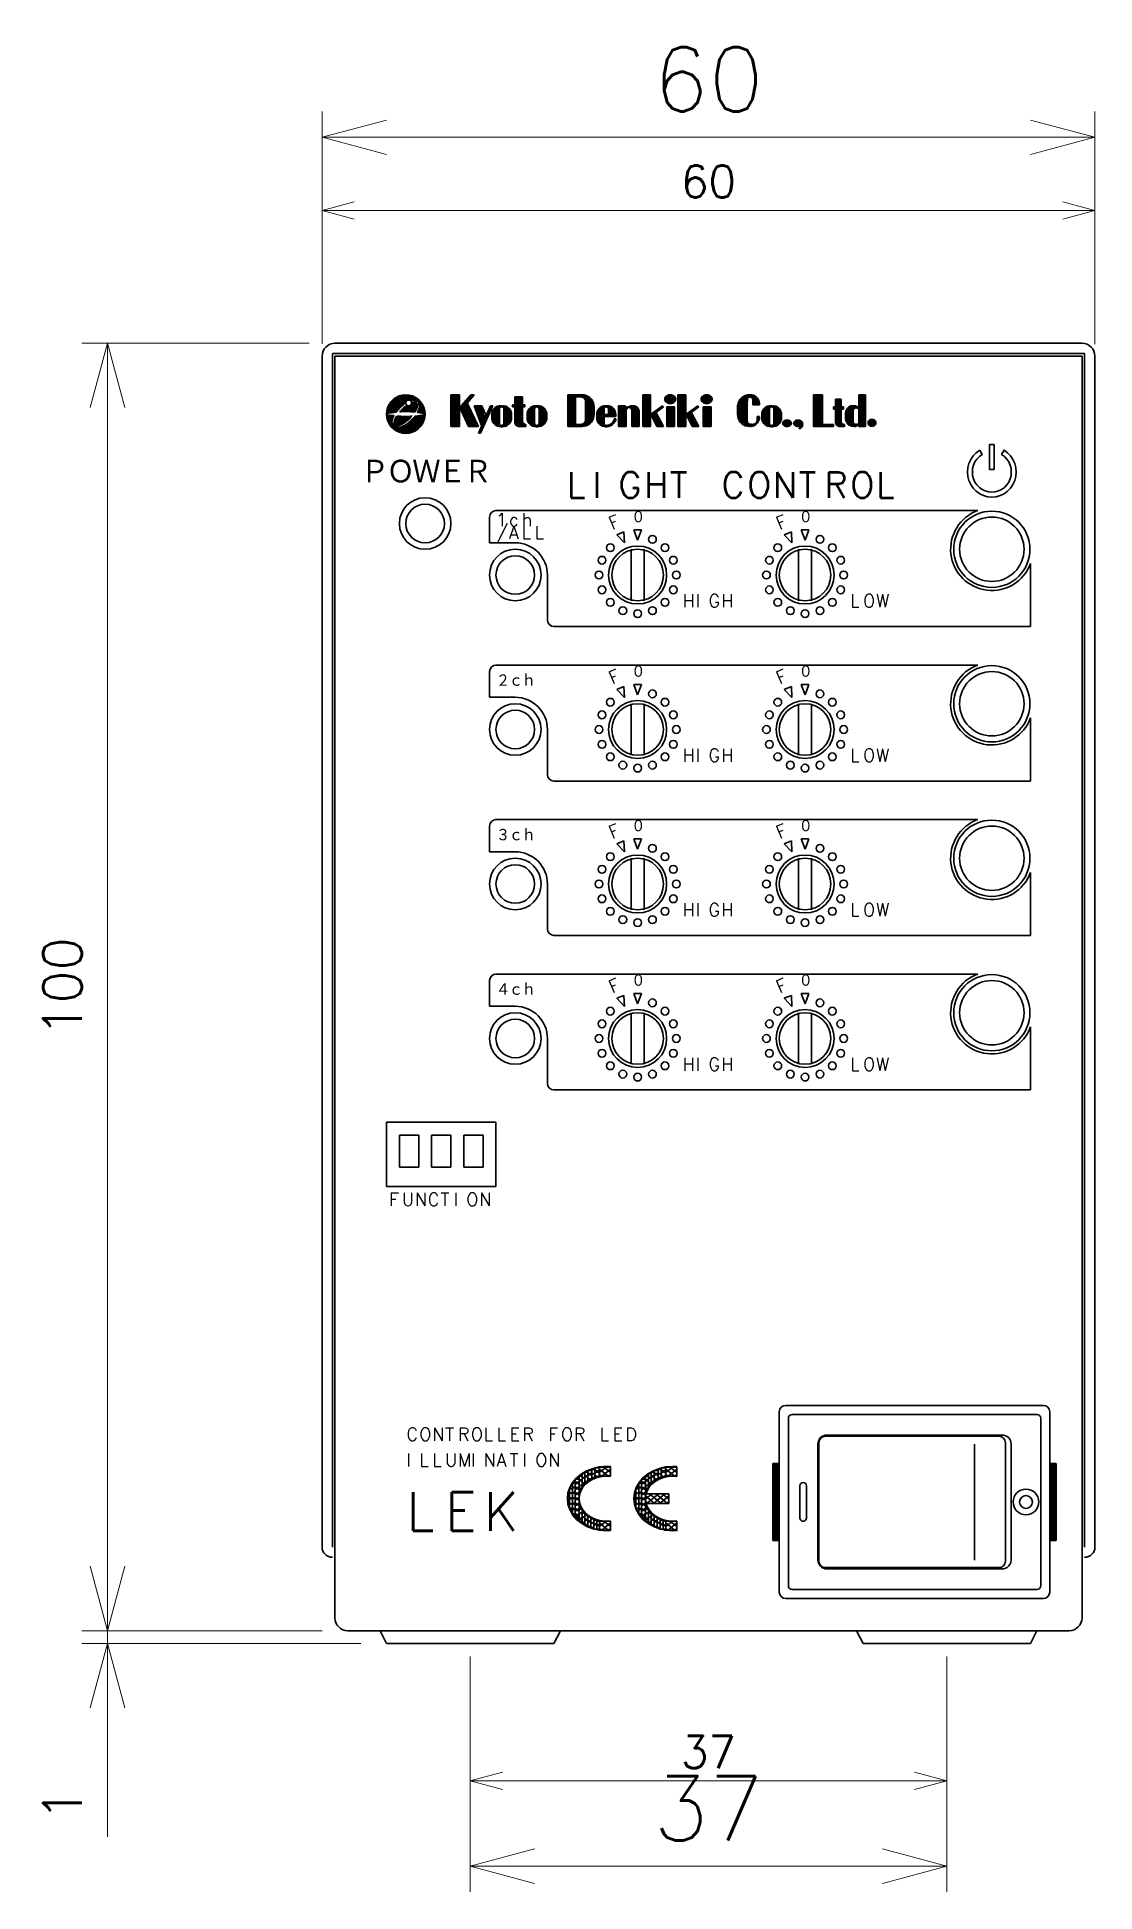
# Model space of a CAD drawing. Header units: inches. Extents: x 15 to 427, y 4 to 223.
# Drawn here: x 15 to 97.2, y 12.9 to 157 of the extents above; entities that cross this region are included whole.
import ezdxf

# ---------------------------------------------------------------- set-up
doc = ezdxf.new("R2010")
doc.units = ezdxf.units.IN
doc.header["$MEASUREMENT"] = 0
doc.layers.get('0').update_dxf_attribs({"lineweight": 30})
doc.layers.get('Defpoints').update_dxf_attribs({"lineweight": 9})
for name, color, linetype, lineweight in [('2KD_寸法１', 7, 'Continuous', 15), ('2KD_寸法１ @ 1', 7, 'Continuous', 15), ('2KD_寸法１ @ 2', 7, 'Continuous', 15)]:
    doc.layers.add(name, color=color, linetype=linetype, lineweight=lineweight)
doc.styles.add('BIGFONT', font='txt.shx', dxfattribs={"bigfont": 'bigfont'})
doc.styles.get("Standard").update_dxf_attribs({"font": 'txt', "bigfont": 'extfont2.shx'})
doc.dimstyles.new('KD-STD', dxfattribs={"dimscale": 0, "dimtxt": 2.5, "dimasz": 2.5, "dimexe": 1, "dimexo": 1, "dimgap": 1, "dimtad": 1, "dimdsep": 46, "dimtxsty": 'Standard', "dimblk": 'OPEN30', "dimcen": 0, "dimadec": 0, "dimazin": 0, "dimtfac": 1, "dimtmove": 0, "dimatfit": 3, "dimldrblk": 'OPEN30', "dimfxl": 1, "dimtolj": 1, "dimtzin": 0, "dimlwd": 15, "dimlwe": 15, "dimarcsym": 0})

msp = doc.modelspace()

# ---------------------------------------------------------------- blocks, each defined once
blk = doc.blocks.new('_Open30')
at = {"lineweight": -2}
for p, q in [((-1, 0.268), (0, 0)), ((0, 0), (-1, -0.268)), ((0, 0), (-1, 0))]:
    blk.add_line(p, q, dxfattribs=at)
blk = doc.blocks.new('*D118')
at = {"layer": '2KD_寸法１', "color": 0, "lineweight": 15}
for p, q in [((36.16, 133.22), (18.5, 133.22)), ((20.5, 128.22), (20.5, 38.22)), ((37.16, 33.22), (18.5, 33.22))]:
    blk.add_line(p, q, dxfattribs=at)
at = {"layer": 'Defpoints', "color": 0}
for p in [(38.16, 133.22), (20.5, 33.22), (39.16, 33.22)]:
    blk.add_point(p, dxfattribs=at)
at = {"layer": '2KD_寸法１', "color": 0, "lineweight": 15, "xscale": 5, "yscale": 5, "zscale": 5}
for p, rotation in [((20.5, 133.22), 90), ((20.5, 33.22), 270)]:
    blk.add_blockref('_Open30', p, dxfattribs=dict(at, rotation=rotation))
at = {"layer": '2KD_寸法１', "color": 0, "insert": (17, 83.22), "char_height": 3, "attachment_point": 5, "rotation": 90}
blk.add_mtext('\\A1;100', dxfattribs=at)
blk = doc.blocks.new('*D119')
at = {"layer": '2KD_寸法１', "color": 0, "lineweight": 15}
for p, q in [((20.5, 38.22), (20.5, 43.22)), ((37.16, 33.22), (18.5, 33.22)), ((20.5, 33.22), (20.5, 32.22)), ((40.16, 32.22), (18.5, 32.22)), ((20.5, 27.22), (20.5, 17.22))]:
    blk.add_line(p, q, dxfattribs=at)
at = {"layer": 'Defpoints', "color": 0}
for p in [(39.16, 33.22), (20.5, 32.22), (42.16, 32.22)]:
    blk.add_point(p, dxfattribs=at)
at = {"layer": '2KD_寸法１', "color": 0, "lineweight": 15, "xscale": 5, "yscale": 5, "zscale": 5}
for p, rotation in [((20.5, 33.22), 270), ((20.5, 32.22), 90)]:
    blk.add_blockref('_Open30', p, dxfattribs=dict(at, rotation=rotation))
at = {"layer": '2KD_寸法１', "color": 0, "insert": (17, 19.72), "char_height": 3, "attachment_point": 5, "rotation": 90}
blk.add_mtext('\\A1;1', dxfattribs=at)
blk = doc.blocks.new('*D105')
at = {"layer": '2KD_寸法１', "color": 0, "lineweight": 15}
for p, q in [((37.16, 133.18), (37.16, 144.54)), ((97.16, 133.15), (97.16, 144.54)), ((39.66, 143.54), (94.66, 143.54))]:
    blk.add_line(p, q, dxfattribs=at)
at = {"layer": 'Defpoints', "color": 0}
for p in [(97.16, 143.54), (37.16, 132.18), (97.16, 132.15)]:
    blk.add_point(p, dxfattribs=at)
at = {"layer": '2KD_寸法１', "color": 0, "lineweight": 15, "xscale": 2.5, "yscale": 2.5, "zscale": 2.5, "rotation": 180}
blk.add_blockref('_Open30', (37.16, 143.54), dxfattribs=at)
at = {"layer": '2KD_寸法１', "color": 0, "lineweight": 15, "xscale": 2.5, "yscale": 2.5, "zscale": 2.5}
blk.add_blockref('_Open30', (97.16, 143.54), dxfattribs=at)
at = {"layer": '2KD_寸法１', "color": 0, "insert": (67.16, 145.79), "char_height": 2.5, "attachment_point": 5}
blk.add_mtext('\\A1;60', dxfattribs=at)
blk = doc.blocks.new('*D106')
at = {"layer": '2KD_寸法１', "color": 0, "lineweight": 15}
for p, q in [((37.16, 134.18), (37.16, 151.22)), ((97.16, 134.15), (97.16, 151.22)), ((42.16, 149.22), (92.16, 149.22))]:
    blk.add_line(p, q, dxfattribs=at)
at = {"layer": 'Defpoints', "color": 0}
for p in [(97.16, 149.22), (37.16, 132.18), (97.16, 132.15)]:
    blk.add_point(p, dxfattribs=at)
at = {"layer": '2KD_寸法１', "color": 0, "lineweight": 15, "xscale": 5, "yscale": 5, "zscale": 5, "rotation": 180}
blk.add_blockref('_Open30', (37.16, 149.22), dxfattribs=at)
at = {"layer": '2KD_寸法１', "color": 0, "lineweight": 15, "xscale": 5, "yscale": 5, "zscale": 5}
blk.add_blockref('_Open30', (97.16, 149.22), dxfattribs=at)
at = {"layer": '2KD_寸法１', "color": 0, "insert": (67.16, 153.72), "char_height": 5, "attachment_point": 5}
blk.add_mtext('\\A1;60', dxfattribs=at)
blk = doc.blocks.new('*D108')
at = {"layer": '2KD_寸法１', "color": 0, "lineweight": 15}
for p, q in [((48.66, 31.22), (48.66, 20.55)), ((85.66, 31.22), (85.66, 20.55)), ((51.16, 21.55), (83.16, 21.55))]:
    blk.add_line(p, q, dxfattribs=at)
at = {"layer": 'Defpoints', "color": 0}
for p in [(48.66, 32.22), (85.66, 32.22), (85.66, 21.55)]:
    blk.add_point(p, dxfattribs=at)
at = {"layer": '2KD_寸法１', "color": 0, "lineweight": 15, "xscale": 2.5, "yscale": 2.5, "zscale": 2.5, "rotation": 180}
blk.add_blockref('_Open30', (48.66, 21.55), dxfattribs=at)
at = {"layer": '2KD_寸法１', "color": 0, "lineweight": 15, "xscale": 2.5, "yscale": 2.5, "zscale": 2.5}
blk.add_blockref('_Open30', (85.66, 21.55), dxfattribs=at)
at = {"layer": '2KD_寸法１', "color": 0, "insert": (67.16, 23.8), "char_height": 2.5, "attachment_point": 5}
blk.add_mtext('\\A1;37', dxfattribs=at)
blk = doc.blocks.new('*D109')
at = {"layer": '2KD_寸法１', "color": 0, "lineweight": 15}
for p, q in [((48.66, 30.22), (48.66, 12.93)), ((85.66, 30.22), (85.66, 12.93)), ((53.66, 14.93), (80.66, 14.93))]:
    blk.add_line(p, q, dxfattribs=at)
at = {"layer": 'Defpoints', "color": 0}
for p in [(48.66, 32.22), (85.66, 32.22), (85.66, 14.93)]:
    blk.add_point(p, dxfattribs=at)
at = {"layer": '2KD_寸法１', "color": 0, "lineweight": 15, "xscale": 5, "yscale": 5, "zscale": 5, "rotation": 180}
blk.add_blockref('_Open30', (48.66, 14.93), dxfattribs=at)
at = {"layer": '2KD_寸法１', "color": 0, "lineweight": 15, "xscale": 5, "yscale": 5, "zscale": 5}
blk.add_blockref('_Open30', (85.66, 14.93), dxfattribs=at)
at = {"layer": '2KD_寸法１', "color": 0, "insert": (67.16, 19.43), "char_height": 5, "attachment_point": 5}
blk.add_mtext('\\A1;37', dxfattribs=at)
blk = doc.blocks.new('A$C72D67822')
for p, q in [((-29, 0), (29, 0)), ((-30, -93.5), (-30, -1)), ((-29.2, -93.5), (-29.2, -0.8)), ((-29.2, -0.8), (29.2, -0.8)), ((-29, -99), (-29, -1)), ((-29, -1), (29, -1)), ((29, -1), (29, -99)), ((29.2, -0.8), (29.2, -93.5)), ((30, -1), (30, -93.5)), ((-24.27, -4.26), (-22.69, -4.26)), ((-24.27, -4.3), (-22.69, -4.3)), ((-24.19, -4.21), (-22.82, -4.21)), ((-24.1, -4.17), (-22.9, -4.17)), ((-23.97, -4.13), (-22.99, -4.13)), ((-23.89, -4.09), (-23.12, -4.09)), ((-23.67, -4.04), (-23.25, -4.04)), ((-20, -4), (-19.32, -4)), ((-20, -6.47), (-20, -4)), ((-19.91, -4), (-19.91, -6.47)), ((-19.83, -4), (-19.83, -6.47)), ((-19.74, -4), (-19.74, -6.47)), ((-19.66, -4), (-19.66, -6.47)), ((-19.57, -4), (-19.57, -6.47)), ((-19.49, -4), (-19.49, -6.47)), ((-19.4, -4), (-19.4, -6.47)), ((-19.32, -4), (-19.32, -6.47)), ((-19.32, -5.02), (-18.46, -4)), ((-18.2, -4), (-18.97, -4.94)), ((-18.66, -4.26), (-18.63, -4.26)), ((-18.63, -4.26), (-18.46, -4.26)), ((-18.6, -4.17), (-18.55, -4.17)), ((-18.55, -4.17), (-18.37, -4.17)), ((-18.53, -4.09), (-18.46, -4.09)), ((-18.46, -4), (-18.2, -4)), ((-18.46, -4.09), (-18.29, -4.09)), ((-18.46, -4.26), (-18.43, -4.26)), ((-15.04, -4.17), (-14.44, -4.17)), ((-15.04, -4.17), (-15.04, -5.87)), ((-15.04, -4.26), (-14.44, -4.26)), ((-14.44, -4.17), (-14.44, -5.87)), ((-10.93, -4), (-10.33, -4)), ((-10.93, -6.47), (-10.93, -4)), ((-10.84, -4), (-10.84, -6.47)), ((-10.76, -4), (-10.76, -6.47)), ((-10.67, -4), (-10.67, -6.47)), ((-10.59, -4), (-10.59, -6.47)), ((-10.5, -4), (-10.5, -6.47)), ((-10.41, -4), (-10.41, -6.47)), ((-10.33, -4), (-10.33, -6.47)), ((-10.33, -4), (-9.9, -4)), ((-10.33, -4.17), (-10.16, -4.17)), ((-10.24, -4), (-10.24, -4.17)), ((-10.16, -4), (-10.16, -4.17)), ((-10.16, -4.17), (-9.9, -4.17)), ((-10.07, -4), (-10.07, -4.17)), ((-9.99, -4), (-9.99, -4.17)), ((-9.92, -4), (-9.88, -4)), ((-9.9, -4), (-9.9, -4.17)), ((-9.88, -4), (-9.87, -4)), ((-9.82, -4), (-9.82, -4.17)), ((-9.73, -4.03), (-9.73, -4.2)), ((-9.64, -4.09), (-9.64, -4.26)), ((-9.56, -4.09), (-9.56, -4.43)), ((-9.47, -4.09), (-9.47, -6.38)), ((-9.39, -4.14), (-9.39, -6.35)), ((-9.3, -4.17), (-9.3, -6.3)), ((-9.22, -4.26), (-9.22, -6.21)), ((-5.11, -4), (-4.51, -4)), ((-5.11, -6.47), (-5.11, -4)), ((-5.02, -4), (-5.02, -6.47)), ((-4.94, -4), (-4.94, -6.47)), ((-4.85, -4), (-4.85, -6.47)), ((-4.77, -4), (-4.77, -6.47)), ((-4.68, -4), (-4.68, -6.47)), ((-4.68, -4), (-4.68, -6.47)), ((-4.6, -4), (-4.6, -6.47)), ((-4.51, -4), (-4.51, -6.47)), ((-3.31, -4.17), (-3.31, -4.51)), ((-3.23, -4.09), (-3.23, -4.6)), ((-3.14, -4.09), (-3.14, -4.6)), ((-3.05, -4.09), (-3.05, -4.6)), ((-2.97, -4), (-2.97, -4.68)), ((-2.88, -4.09), (-2.88, -4.6)), ((-2.8, -4.09), (-2.8, -4.6)), ((-2.71, -4.17), (-2.71, -4.51)), ((-2.63, -4.26), (-2.63, -4.43)), ((-2.37, -4), (-1.77, -4)), ((-2.37, -6.47), (-2.37, -4)), ((-2.28, -4), (-2.28, -6.47)), ((-2.2, -4), (-2.2, -6.47)), ((-2.11, -4), (-2.11, -6.47)), ((-2.03, -4), (-2.03, -6.47)), ((-1.94, -4), (-1.94, -6.47)), ((-1.86, -4), (-1.86, -6.47)), ((-1.77, -4), (-1.77, -6.47)), ((-0.49, -4.17), (-0.49, -4.51)), ((-0.4, -4.09), (-0.4, -4.6)), ((-0.32, -4.09), (-0.32, -4.6)), ((-0.23, -4.09), (-0.23, -4.6)), ((-0.15, -4), (-0.15, -4.68)), ((-0.06, -4.09), (-0.06, -4.6)), ((0.03, -4.09), (0.03, -4.6)), ((0.11, -4.17), (0.11, -4.51)), ((0.2, -4.17), (0.2, -4.51)), ((2.59, -4.26), (2.59, -6.21)), ((2.68, -4.26), (2.68, -6.21)), ((2.76, -4.17), (2.76, -6.3)), ((2.85, -4.09), (2.85, -6.38)), ((2.94, -4.09), (2.94, -6.38)), ((3.02, -4.09), (3.02, -4.26)), ((3.11, -4.03), (3.11, -4.17)), ((3.18, -4), (3.27, -4)), ((3.21, -4.03), (3.21, -4.14)), ((3.31, -4.03), (3.31, -4.17)), ((3.41, -4.07), (3.41, -4.2)), ((3.53, -4.09), (3.53, -4.77)), ((3.62, -4.17), (3.62, -4.77)), ((3.71, -4.26), (3.71, -4.77)), ((8.16, -4), (8.84, -4)), ((8.16, -6.47), (8.16, -4)), ((8.24, -4), (8.24, -6.47)), ((8.33, -4), (8.33, -6.47)), ((8.41, -4), (8.41, -6.47)), ((8.5, -4), (8.5, -6.47)), ((8.58, -4), (8.58, -6.47)), ((8.67, -4), (8.67, -6.47)), ((8.76, -4), (8.76, -6.47)), ((8.84, -4), (8.84, -6.47)), ((11.66, -4), (12.18, -4)), ((11.66, -6.47), (11.66, -4)), ((11.75, -4), (11.75, -6.47)), ((11.84, -4), (11.84, -6.47)), ((11.92, -4), (11.92, -6.47)), ((12.01, -4), (12.01, -6.47)), ((12.09, -4), (12.09, -6.47)), ((12.18, -4), (12.18, -6.47)), ((-24.96, -5.29), (-24.27, -5.29)), ((-24.96, -5.37), (-24.74, -5.37)), ((-24.96, -5.63), (-24.57, -5.63)), ((-24.91, -5.11), (-24.1, -5.11)), ((-24.91, -5.16), (-24.19, -5.16)), ((-24.91, -5.2), (-24.19, -5.2)), ((-24.91, -5.24), (-24.23, -5.24)), ((-24.91, -5.33), (-24.4, -5.33)), ((-24.91, -5.67), (-24.49, -5.67)), ((-24.91, -5.71), (-24.53, -5.71)), ((-24.91, -5.76), (-24.57, -5.76)), ((-24.87, -5.03), (-24.02, -5.03)), ((-24.87, -5.07), (-24.06, -5.07)), ((-24.83, -4.94), (-23.93, -4.94)), ((-24.83, -4.99), (-24.02, -4.99)), ((-24.79, -4.77), (-23.72, -4.77)), ((-24.79, -4.81), (-23.8, -4.81)), ((-24.79, -4.86), (-23.8, -4.86)), ((-24.79, -4.9), (-23.93, -4.9)), ((-24.7, -4.69), (-23.59, -4.69)), ((-24.7, -4.73), (-23.67, -4.73)), ((-24.66, -4.6), (-23.5, -4.6)), ((-24.66, -4.64), (-23.54, -4.64)), ((-24.57, -4.51), (-23.5, -4.51)), ((-24.57, -4.56), (-23.5, -4.56)), ((-24.49, -4.43), (-23.42, -4.43)), ((-24.49, -4.47), (-23.46, -4.47)), ((-24.4, -4.34), (-22.6, -4.34)), ((-24.4, -4.39), (-23.2, -4.39)), ((-24.27, -5.76), (-23.16, -5.76)), ((-24.23, -5.71), (-23.8, -5.71)), ((-23.89, -5.24), (-22.77, -5.24)), ((-23.89, -5.29), (-23.67, -5.29)), ((-23.84, -5.2), (-22.73, -5.2)), ((-23.8, -5.16), (-22.73, -5.16)), ((-23.76, -5.11), (-22.69, -5.11)), ((-23.72, -5.07), (-22.69, -5.07)), ((-23.67, -5.03), (-22.65, -5.03)), ((-23.59, -4.99), (-22.65, -4.99)), ((-23.54, -4.94), (-22.65, -4.94)), ((-23.5, -4.9), (-22.65, -4.9)), ((-23.5, -5.71), (-23.12, -5.71)), ((-23.42, -4.86), (-23.37, -4.86)), ((-23.2, -4.39), (-22.6, -4.39)), ((-23.16, -4.43), (-23.03, -4.43)), ((-23.16, -4.86), (-22.6, -4.86)), ((-23.12, -4.81), (-22.6, -4.81)), ((-23.07, -4.73), (-22.65, -4.73)), ((-23.07, -4.77), (-22.6, -4.77)), ((-23.03, -4.69), (-22.65, -4.69)), ((-23.03, -5.29), (-22.82, -5.29)), ((-22.99, -4.64), (-22.73, -4.64)), ((-22.82, -5.76), (-22.05, -5.76)), ((-22.77, -5.71), (-22.05, -5.71)), ((-22.69, -4.43), (-22.52, -4.43)), ((-22.65, -5.67), (-22.09, -5.67)), ((-22.6, -4.56), (-22.43, -4.56)), ((-22.56, -4.51), (-22.43, -4.51)), ((-22.52, -4.6), (-22.39, -4.6)), ((-22.52, -5.29), (-22.05, -5.29)), ((-22.52, -5.33), (-22.09, -5.33)), ((-22.47, -5.2), (-22.09, -5.2)), ((-22.47, -5.24), (-22.09, -5.24)), ((-22.43, -4.69), (-22.3, -4.69)), ((-22.43, -5.03), (-22.13, -5.03)), ((-22.43, -5.11), (-22.13, -5.11)), ((-22.43, -5.16), (-22.13, -5.16)), ((-22.39, -4.73), (-22.26, -4.73)), ((-22.39, -4.77), (-22.26, -4.77)), ((-22.39, -4.86), (-22.22, -4.86)), ((-22.39, -4.94), (-22.17, -4.94)), ((-22.39, -4.99), (-22.17, -4.99)), ((-22.39, -5.07), (-22.13, -5.07)), ((-22.35, -4.81), (-22.26, -4.81)), ((-22.35, -4.9), (-22.22, -4.9)), ((-22.35, -5.37), (-22.05, -5.37)), ((-22.22, -5.63), (-22.05, -5.63)), ((-19.32, -4.94), (-18.63, -6.47)), ((-19.26, -5.02), (-19.21, -5.02)), ((-19.23, -4.94), (-18.63, -4.94)), ((-19.23, -5.02), (-18.63, -5.02)), ((-19.23, -5.11), (-19.14, -5.11)), ((-19.2, -5.19), (-19.14, -5.19)), ((-19.18, -4.85), (-18.66, -4.85)), ((-19.14, -5.11), (-18.55, -5.11)), ((-19.14, -5.19), (-18.55, -5.19)), ((-19.14, -5.28), (-18.46, -5.28)), ((-19.11, -5.36), (-18.43, -5.36)), ((-19.06, -4.77), (-18.72, -4.77)), ((-19.06, -5.45), (-18.37, -5.45)), ((-19.02, -4.68), (-18.97, -4.68)), ((-19.01, -5.53), (-18.32, -5.53)), ((-18.97, -4.68), (-18.8, -4.68)), ((-18.97, -5.62), (-18.29, -5.62)), ((-18.96, -4.6), (-18.89, -4.6)), ((-18.94, -5.7), (-18.25, -5.7)), ((-18.89, -4.51), (-18.78, -4.51)), ((-18.89, -4.6), (-18.72, -4.6)), ((-18.8, -4.43), (-18.72, -4.43)), ((-18.8, -4.51), (-18.63, -4.51)), ((-18.8, -4.68), (-18.73, -4.68)), ((-18.72, -4.68), (-18.73, -4.65)), ((-18.72, -4.34), (-18.55, -4.34)), ((-18.72, -4.43), (-18.55, -4.43)), ((-17.86, -6.47), (-18.72, -4.68)), ((-18.63, -5.02), (-18.6, -5.02)), ((-18.55, -4.34), (-18.49, -4.34)), ((-18.55, -5.19), (-18.51, -5.19)), ((-18.2, -4.85), (-17.6, -6.47)), ((-18.2, -4.85), (-17.6, -4.85)), ((-18.12, -4.94), (-17.6, -4.94)), ((-18.12, -5.02), (-17.6, -5.02)), ((-18.12, -5.11), (-17.6, -5.11)), ((-18.03, -5.19), (-17.52, -5.19)), ((-18.03, -5.28), (-17.52, -5.28)), ((-17.95, -5.36), (-17.43, -5.36)), ((-17.95, -5.45), (-17.43, -5.45)), ((-17.95, -5.53), (-17.43, -5.53)), ((-16.92, -4.85), (-17.86, -6.98)), ((-17.86, -5.62), (-17.35, -5.62)), ((-17.86, -5.7), (-17.35, -5.7)), ((-16.83, -4.85), (-17.77, -6.98)), ((-16.75, -4.85), (-17.69, -6.98)), ((-17.6, -4.85), (-17.35, -5.45)), ((-17.35, -5.45), (-17.26, -5.62)), ((-16.92, -4.85), (-16.75, -4.85)), ((-16.83, -5.62), (-16.83, -5.79)), ((-16.75, -5.19), (-16.75, -6.04)), ((-16.66, -5.11), (-16.66, -6.21)), ((-16.58, -5.02), (-16.58, -6.3)), ((-16.49, -4.94), (-16.49, -6.38)), ((-16.41, -4.94), (-16.41, -6.38)), ((-16.32, -4.94), (-16.32, -6.38)), ((-16.32, -4.94), (-15.81, -4.94)), ((-16.23, -4.85), (-16.15, -4.85)), ((-16.23, -5.11), (-16.23, -6.21)), ((-15.89, -5.11), (-15.89, -6.21)), ((-15.81, -4.94), (-15.81, -6.38)), ((-15.72, -4.94), (-15.72, -6.38)), ((-15.64, -4.94), (-15.64, -6.38)), ((-15.55, -5.02), (-15.55, -6.3)), ((-15.46, -5.11), (-15.46, -6.21)), ((-15.38, -5.28), (-15.38, -6.04)), ((-15.29, -5.53), (-15.29, -5.79)), ((-15.21, -4.77), (-15.04, -4.77)), ((-15.21, -4.77), (-15.21, -4.94)), ((-15.21, -4.85), (-15.04, -4.85)), ((-15.21, -4.94), (-15.04, -4.94)), ((-15.04, -4.34), (-14.44, -4.34)), ((-15.04, -4.43), (-14.44, -4.43)), ((-15.04, -4.51), (-14.44, -4.51)), ((-15.04, -4.6), (-14.44, -4.6)), ((-15.04, -4.68), (-14.44, -4.68)), ((-15.04, -4.77), (-14.44, -4.77)), ((-15.04, -4.85), (-14.44, -4.85)), ((-15.04, -4.94), (-14.44, -4.94)), ((-15.04, -5.02), (-14.44, -5.02)), ((-15.04, -5.11), (-14.44, -5.11)), ((-15.04, -5.19), (-14.44, -5.19)), ((-15.04, -5.28), (-14.44, -5.28)), ((-15.04, -5.36), (-14.44, -5.36)), ((-15.04, -5.45), (-14.44, -5.45)), ((-15.04, -5.53), (-14.44, -5.53)), ((-15.04, -5.62), (-14.44, -5.62)), ((-15.04, -5.7), (-14.44, -5.7)), ((-14.44, -4.77), (-14.27, -4.77)), ((-14.44, -4.85), (-14.27, -4.85)), ((-14.27, -4.94), (-14.44, -4.94)), ((-14.27, -4.77), (-14.27, -4.94)), ((-14.09, -5.62), (-14.09, -5.79)), ((-14.01, -5.28), (-14.01, -6.04)), ((-13.92, -5.11), (-13.92, -6.21)), ((-13.84, -5.02), (-13.84, -6.3)), ((-13.75, -4.94), (-13.75, -6.38)), ((-13.67, -4.94), (-13.67, -6.38)), ((-13.58, -4.94), (-13.07, -4.94)), ((-13.58, -4.94), (-13.58, -6.38)), ((-13.5, -4.85), (-13.41, -4.85)), ((-13.5, -5.11), (-13.5, -6.21)), ((-13.15, -5.11), (-13.15, -6.21)), ((-13.07, -4.94), (-13.07, -6.38)), ((-12.98, -4.94), (-12.98, -5.02)), ((-12.98, -5.02), (-12.98, -6.38)), ((-12.9, -4.94), (-12.9, -6.38)), ((-12.81, -5.02), (-12.81, -6.3)), ((-12.73, -5.11), (-12.73, -6.21)), ((-12.64, -5.28), (-12.64, -6.13)), ((-12.55, -5.53), (-12.55, -5.79)), ((-9.56, -4.51), (-9.56, -5.87)), ((-9.13, -4.34), (-9.13, -6.13)), ((-9.05, -4.44), (-9.05, -4.51)), ((-9.05, -4.51), (-9.05, -6.04)), ((-8.96, -4.68), (-8.96, -5.79)), ((-8.87, -4.94), (-8.87, -5.02)), ((-8.87, -5.02), (-8.87, -5.45)), ((-8.67, -5.62), (-8.67, -5.79)), ((-8.62, -5.28), (-8.62, -6.04)), ((-8.53, -5.11), (-8.53, -6.21)), ((-8.45, -5.02), (-8.45, -6.3)), ((-8.36, -5.02), (-8.36, -6.3)), ((-8.28, -4.94), (-8.28, -6.38)), ((-8.19, -4.94), (-8.19, -6.38)), ((-8.1, -4.85), (-8.01, -4.85)), ((-8.1, -5.11), (-8.1, -6.21)), ((-8.1, -5.53), (-7.77, -5.53)), ((-8.1, -5.7), (-7.2, -5.7)), ((-8.09, -4.89), (-8.09, -4.99)), ((-8.02, -5.53), (-8.02, -5.7)), ((-7.98, -4.89), (-7.98, -4.92)), ((-7.93, -5.53), (-7.93, -5.7)), ((-7.92, -4.89), (-7.92, -4.92)), ((-7.85, -4.89), (-7.85, -4.92)), ((-7.85, -5.53), (-7.85, -5.7)), ((-7.77, -5.11), (-7.77, -5.53)), ((-7.76, -4.94), (-7.76, -5.02)), ((-7.76, -5.53), (-7.76, -5.7)), ((-7.74, -5.02), (-7.74, -5.53)), ((-7.68, -4.94), (-7.68, -5.7)), ((-7.59, -4.94), (-7.59, -5.7)), ((-7.51, -5.02), (-7.51, -5.7)), ((-7.42, -5.11), (-7.42, -5.7)), ((-7.33, -5.19), (-7.33, -5.7)), ((-7.25, -5.36), (-7.25, -5.7)), ((-7.2, -5.53), (-7.2, -5.7)), ((-6.99, -4.85), (-6.99, -6.47)), ((-6.48, -4.85), (-6.99, -4.85)), ((-6.91, -4.85), (-6.91, -6.47)), ((-6.82, -4.85), (-6.82, -6.47)), ((-6.73, -4.85), (-6.73, -6.47)), ((-6.65, -4.85), (-6.65, -6.47)), ((-6.56, -4.85), (-6.56, -6.47)), ((-6.39, -4.94), (-6.48, -4.85)), ((-6.48, -4.85), (-6.48, -6.47)), ((-6.39, -6.47), (-6.39, -4.94)), ((-6.39, -5.04), (-6.38, -5.02)), ((-6.38, -5.17), (-6.39, -5.24)), ((-6.34, -5), (-6.34, -5.07)), ((-6.31, -4.97), (-6.31, -5.02)), ((-6.27, -4.95), (-6.27, -5.02)), ((-6.22, -4.94), (-6.22, -4.99)), ((-6.17, -4.9), (-6.17, -4.99)), ((-6.12, -4.89), (-6.12, -4.99)), ((-6.07, -4.89), (-6.07, -5)), ((-6, -4.87), (-6, -5.07)), ((-5.96, -5.19), (-5.96, -5.29)), ((-5.96, -6.47), (-5.96, -5.28)), ((-5.95, -4.87), (-5.95, -5.16)), ((-5.88, -4.85), (-5.88, -5.11)), ((-5.88, -5.11), (-5.88, -6.47)), ((-5.79, -4.85), (-5.71, -4.89)), ((-5.79, -4.87), (-5.79, -5.11)), ((-5.79, -5.11), (-5.79, -6.47)), ((-5.71, -4.9), (-5.71, -5.12)), ((-5.71, -5.11), (-5.71, -6.47)), ((-5.62, -4.94), (-5.62, -5.11)), ((-5.62, -5.11), (-5.62, -6.47)), ((-5.54, -5), (-5.54, -5.11)), ((-5.54, -5.11), (-5.54, -6.47)), ((-5.45, -5.11), (-5.45, -6.47)), ((-5.37, -6.47), (-5.37, -5.28)), ((-4.51, -5.53), (-3.57, -4.85)), ((-4.51, -5.7), (-3.48, -4.94)), ((-3.57, -4.94), (-4.51, -5.62)), ((-4.42, -5.62), (-4, -6.47)), ((-4.39, -5.6), (-4.01, -5.6)), ((-4.39, -5.67), (-3.94, -5.67)), ((-4.25, -5.53), (-4.05, -5.53)), ((-4.18, -5.46), (-4.08, -5.46)), ((-3.48, -6.47), (-4.08, -5.36)), ((-3.48, -4.94), (-3.57, -4.85)), ((-3.23, -4.94), (-2.63, -4.94)), ((-3.23, -6.47), (-3.23, -4.94)), ((-3.14, -4.94), (-3.14, -6.47)), ((-3.05, -4.94), (-3.05, -6.47)), ((-2.97, -4.94), (-2.97, -6.47)), ((-2.88, -4.94), (-2.88, -6.47)), ((-2.8, -4.94), (-2.8, -6.47)), ((-2.71, -4.94), (-2.71, -6.47)), ((-2.63, -4.94), (-2.63, -6.47)), ((-1.77, -5.53), (-0.83, -4.85)), ((-1.77, -5.7), (-0.74, -4.94)), ((-0.83, -4.94), (-1.77, -5.62)), ((-1.69, -5.62), (-1.26, -6.47)), ((-1.6, -5.53), (-1.6, -5.7)), ((-1.51, -5.53), (-1.51, -5.87)), ((-1.43, -5.45), (-1.43, -6.04)), ((-0.74, -6.47), (-1.34, -5.36)), ((-1.34, -5.45), (-1.34, -6.21)), ((-1.26, -5.62), (-1.26, -6.38)), ((-0.74, -4.94), (-0.83, -4.85)), ((-0.4, -4.94), (0.2, -4.94)), ((-0.4, -6.47), (-0.4, -4.94)), ((-0.32, -4.94), (-0.32, -6.47)), ((-0.23, -4.94), (-0.23, -6.47)), ((-0.15, -4.94), (-0.15, -6.47)), ((-0.06, -4.94), (-0.06, -6.47)), ((0.03, -4.94), (0.03, -6.47)), ((0.11, -4.94), (0.11, -6.47)), ((0.2, -4.94), (0.2, -6.47)), ((2.25, -4.85), (2.25, -5.53)), ((2.34, -4.68), (2.34, -5.87)), ((2.42, -4.51), (2.42, -5.96)), ((2.51, -4.34), (2.51, -6.13)), ((3.03, -4.37), (3.01, -4.68)), ((3.01, -4.68), (3.01, -5.87)), ((3.44, -4.37), (3.44, -4.68)), ((3.44, -4.68), (3.44, -4.77)), ((3.44, -4.77), (3.95, -4.77)), ((3.78, -5.7), (3.95, -5.7)), ((3.78, -5.7), (3.78, -5.96)), ((3.79, -4.34), (3.79, -4.77)), ((3.88, -4.43), (3.88, -4.77)), ((3.88, -5.7), (3.88, -6.04)), ((3.95, -4.68), (3.95, -4.77)), ((4.13, -5.62), (4.13, -5.79)), ((4.22, -5.28), (4.22, -6.04)), ((4.3, -5.11), (4.3, -6.21)), ((4.39, -5.02), (4.39, -6.3)), ((4.48, -4.94), (4.48, -6.38)), ((4.56, -4.94), (4.56, -6.38)), ((4.65, -4.94), (4.65, -6.38)), ((4.65, -4.94), (5.16, -4.94)), ((4.73, -4.85), (4.82, -4.85)), ((4.73, -5.11), (4.73, -6.21)), ((5.08, -5.11), (5.08, -6.21)), ((5.16, -4.94), (5.16, -6.38)), ((5.25, -4.94), (5.25, -6.38)), ((5.33, -5.02), (5.33, -6.3)), ((5.42, -5.02), (5.42, -6.3)), ((5.5, -5.11), (5.5, -6.21)), ((5.59, -5.28), (5.59, -6.04)), ((5.67, -5.53), (5.67, -5.79)), ((9.7, -4.94), (10.47, -4.94)), ((9.7, -5.11), (9.7, -4.94)), ((9.7, -5.02), (10.47, -5.02)), ((10.47, -5.11), (9.7, -5.11)), ((9.87, -4.34), (10.3, -4.34)), ((9.87, -5.96), (9.87, -4.34)), ((9.95, -4.34), (9.95, -6.21)), ((10.04, -4.34), (10.04, -6.21)), ((10.12, -4.34), (10.12, -6.21)), ((10.21, -4.34), (10.21, -6.21)), ((10.3, -4.34), (10.3, -5.96)), ((10.47, -4.94), (10.47, -5.11)), ((10.64, -5.45), (11.24, -5.45)), ((10.64, -5.53), (10.64, -5.79)), ((10.64, -5.53), (11.24, -5.53)), ((10.64, -5.62), (11.24, -5.62)), ((10.64, -5.7), (11.24, -5.7)), ((10.67, -5.36), (11.22, -5.36)), ((10.72, -5.19), (11.24, -5.19)), ((10.72, -5.28), (11.24, -5.28)), ((10.81, -5.02), (11.32, -5.02)), ((10.81, -5.11), (11.24, -5.11)), ((10.98, -4.94), (11.49, -4.94)), ((11.1, -4.85), (11.32, -4.85)), ((11.24, -5.16), (11.24, -6.14)), ((11.66, -5.16), (11.66, -6.14)), ((11.84, -5.51), (11.84, -5.75)), ((-24.91, -5.8), (-24.53, -5.8)), ((-24.91, -5.84), (-24.61, -5.84)), ((-24.91, -5.89), (-24.57, -5.89)), ((-24.87, -5.93), (-24.66, -5.93)), ((-24.87, -5.97), (-24.61, -5.97)), ((-24.87, -6.01), (-24.66, -6.01)), ((-24.83, -6.06), (-24.61, -6.06)), ((-24.83, -6.1), (-24.66, -6.1)), ((-24.79, -6.14), (-24.61, -6.14)), ((-24.74, -6.19), (-24.61, -6.19)), ((-24.74, -6.23), (-24.61, -6.23)), ((-24.74, -6.27), (-24.61, -6.27)), ((-24.7, -6.31), (-24.53, -6.31)), ((-24.66, -6.36), (-24.53, -6.36)), ((-24.66, -6.4), (-24.4, -6.4)), ((-24.61, -6.44), (-24.36, -6.44)), ((-24.57, -6.49), (-24.32, -6.49)), ((-24.49, -6.53), (-24.27, -6.53)), ((-24.49, -6.57), (-22.52, -6.57)), ((-24.4, -6.14), (-23.59, -6.14)), ((-24.4, -6.19), (-23.67, -6.19)), ((-24.4, -6.23), (-23.76, -6.23)), ((-24.4, -6.61), (-22.56, -6.61)), ((-24.4, -6.66), (-22.6, -6.66)), ((-24.36, -5.97), (-23.37, -5.97)), ((-24.36, -6.01), (-23.42, -6.01)), ((-24.36, -6.06), (-23.5, -6.06)), ((-24.36, -6.1), (-23.54, -6.1)), ((-24.36, -6.27), (-23.8, -6.27)), ((-24.36, -6.31), (-23.89, -6.31)), ((-24.32, -5.89), (-23.29, -5.89)), ((-24.32, -5.93), (-23.33, -5.93)), ((-24.32, -6.7), (-22.69, -6.7)), ((-24.27, -5.8), (-23.2, -5.8)), ((-24.27, -5.84), (-23.25, -5.84)), ((-24.27, -6.36), (-24.02, -6.36)), ((-24.27, -6.74), (-22.73, -6.74)), ((-24.19, -6.79), (-22.77, -6.79)), ((-24.1, -6.83), (-22.86, -6.83)), ((-24.02, -6.87), (-22.99, -6.87)), ((-23.89, -6.91), (-23.12, -6.91)), ((-23.84, -6.53), (-22.47, -6.53)), ((-23.72, -6.49), (-22.43, -6.49)), ((-23.63, -6.44), (-22.39, -6.44)), ((-23.63, -6.96), (-23.29, -6.96)), ((-23.54, -6.4), (-22.35, -6.4)), ((-23.46, -6.36), (-22.3, -6.36)), ((-23.42, -6.31), (-22.3, -6.31)), ((-23.33, -6.23), (-22.26, -6.23)), ((-23.33, -6.27), (-22.26, -6.27)), ((-23.25, -6.19), (-22.22, -6.19)), ((-23.2, -6.14), (-22.17, -6.14)), ((-23.16, -6.1), (-22.17, -6.1)), ((-23.12, -6.06), (-22.13, -6.06)), ((-23.07, -6.01), (-22.13, -6.01)), ((-23.03, -5.97), (-22.09, -5.97)), ((-22.99, -5.93), (-22.09, -5.93)), ((-22.95, -5.89), (-22.09, -5.89)), ((-22.9, -5.84), (-22.09, -5.84)), ((-22.86, -5.8), (-22.09, -5.8)), ((-19.32, -6.47), (-20, -6.47)), ((-18.89, -5.79), (-18.2, -5.79)), ((-18.89, -5.87), (-18.2, -5.87)), ((-18.8, -5.96), (-18.12, -5.96)), ((-18.8, -6.04), (-18.12, -6.04)), ((-18.72, -6.13), (-18.03, -6.13)), ((-18.72, -6.21), (-18.03, -6.21)), ((-18.72, -6.3), (-18.03, -6.3)), ((-18.63, -6.38), (-17.95, -6.38)), ((-17.86, -6.47), (-18.63, -6.47)), ((-17.86, -5.79), (-17.35, -5.79)), ((-17.69, -6.98), (-17.86, -6.98)), ((-17.77, -5.87), (-17.26, -5.87)), ((-17.77, -5.96), (-17.26, -5.96)), ((-17.69, -6.04), (-17.43, -6.04)), ((-17.69, -6.13), (-17.52, -6.13)), ((-17.69, -6.21), (-17.6, -6.21)), ((-17.6, -6.21), (-17.52, -6.21)), ((-17.6, -6.3), (-17.52, -6.3)), ((-16.23, -6.38), (-15.89, -6.38)), ((-16.23, -6.47), (-16.15, -6.47)), ((-15.98, -6.47), (-15.89, -6.47)), ((-15.04, -5.79), (-14.44, -5.79)), ((-15.04, -5.87), (-15.04, -6.13)), ((-15.04, -5.87), (-14.44, -5.87)), ((-15.04, -5.96), (-14.44, -5.96)), ((-15.04, -6.04), (-14.44, -6.04)), ((-15.04, -6.13), (-14.44, -6.13)), ((-15.04, -6.21), (-14.44, -6.21)), ((-14.95, -6.3), (-14.35, -6.3)), ((-14.87, -6.38), (-14.27, -6.38)), ((-14.69, -6.47), (-14.18, -6.47)), ((-14.44, -5.87), (-14.44, -6.04)), ((-14.18, -6.3), (-14.18, -6.47)), ((-13.58, -6.38), (-13.07, -6.38)), ((-13.5, -6.47), (-13.41, -6.47)), ((-13.24, -6.47), (-13.15, -6.47)), ((-10.33, -6.47), (-10.93, -6.47)), ((-10.33, -6.3), (-10.16, -6.3)), ((-10.33, -6.47), (-9.9, -6.47)), ((-10.24, -6.3), (-10.24, -6.47)), ((-10.16, -6.3), (-9.9, -6.3)), ((-10.16, -6.3), (-10.16, -6.47)), ((-10.07, -6.3), (-10.07, -6.47)), ((-9.99, -6.3), (-9.99, -6.47)), ((-9.9, -6.3), (-9.9, -6.47)), ((-9.9, -6.47), (-9.82, -6.47)), ((-9.82, -6.3), (-9.82, -6.47)), ((-9.73, -6.3), (-9.73, -6.38)), ((-9.73, -6.38), (-9.73, -6.45)), ((-9.64, -6.21), (-9.64, -6.38)), ((-9.56, -5.87), (-9.56, -5.96)), ((-9.56, -6.08), (-9.56, -6.42)), ((-8.1, -6.47), (-8.01, -6.47)), ((-8.09, -6.35), (-8.09, -6.42)), ((-8.02, -6.38), (-8.02, -6.45)), ((-7.95, -6.38), (-7.95, -6.49)), ((-7.85, -6.38), (-7.85, -6.45)), ((-7.85, -6.47), (-7.77, -6.47)), ((-7.78, -6.38), (-7.78, -6.45)), ((-7.71, -6.35), (-7.71, -6.45)), ((-7.64, -6.32), (-7.64, -6.42)), ((-7.57, -6.28), (-7.57, -6.38)), ((-7.51, -6.21), (-7.51, -6.32)), ((-7.44, -6.14), (-7.44, -6.25)), ((-7.37, -6.04), (-7.37, -6.21)), ((-7.23, -6.08), (-7.36, -6.21)), ((-7.33, -5.87), (-7.33, -5.97)), ((-7.33, -5.87), (-7.26, -5.87)), ((-7.3, -5.87), (-7.3, -6.11)), ((-7.28, -5.87), (-7.2, -5.87)), ((-7.23, -5.87), (-7.23, -6.04)), ((-7.2, -5.97), (-7.23, -6.08)), ((-7.2, -5.87), (-7.2, -5.91)), ((-7.2, -5.91), (-7.2, -5.97)), ((-6.99, -6.47), (-6.39, -6.47)), ((-5.37, -6.47), (-5.96, -6.47)), ((-4.51, -6.47), (-5.11, -6.47)), ((-4.32, -5.77), (-3.88, -5.77)), ((-4.29, -5.87), (-3.84, -5.87)), ((-4.22, -5.97), (-3.77, -5.97)), ((-4.15, -6.08), (-3.71, -6.08)), ((-4.12, -6.18), (-3.67, -6.18)), ((-4.05, -6.28), (-3.6, -6.28)), ((-4.01, -6.38), (-3.57, -6.38)), ((-4, -6.47), (-3.48, -6.47)), ((-2.63, -6.47), (-3.23, -6.47)), ((-1.77, -6.47), (-2.37, -6.47)), ((-1.26, -6.47), (-0.74, -6.47)), ((-1.17, -5.79), (-1.17, -6.47)), ((-1.09, -5.96), (-1.09, -6.47)), ((-1, -6.04), (-1, -6.47)), ((-0.92, -6.21), (-0.92, -6.47)), ((-0.83, -6.38), (-0.83, -6.47)), ((0.2, -6.47), (-0.4, -6.47)), ((3.01, -5.87), (3.01, -6.04)), ((3.04, -6.18), (3.04, -6.43)), ((3.14, -6.28), (3.14, -6.45)), ((3.24, -6.32), (3.24, -6.45)), ((3.27, -6.3), (3.44, -6.3)), ((3.27, -6.47), (3.35, -6.47)), ((3.35, -6.32), (3.35, -6.45)), ((3.45, -6.32), (3.45, -6.42)), ((3.52, -6.32), (3.52, -6.38)), ((3.62, -6.28), (3.62, -6.35)), ((3.69, -6.21), (3.69, -6.28)), ((3.76, -6.11), (3.76, -6.21)), ((3.83, -6.04), (3.83, -6.11)), ((4.65, -6.38), (5.16, -6.38)), ((4.73, -6.47), (4.82, -6.47)), ((4.99, -6.47), (5.08, -6.47)), ((5.81, -6.11), (5.81, -6.32)), ((5.91, -6.04), (5.91, -6.38)), ((6.02, -6.01), (6.02, -6.42)), ((6.12, -6.01), (6.12, -6.42)), ((6.22, -6.01), (6.22, -6.42)), ((6.32, -6.08), (6.32, -6.35)), ((6.39, -6.18), (6.39, -6.28)), ((6.7, -6.11), (6.7, -6.35)), ((6.8, -6.01), (6.8, -6.42)), ((6.91, -5.97), (6.91, -6.45)), ((7.01, -5.97), (7.01, -6.45)), ((7.11, -6.01), (7.11, -6.42)), ((7.15, -6.42), (7.15, -6.59)), ((7.21, -6.11), (7.21, -6.52)), ((7.28, -6.21), (7.28, -6.42)), ((8.84, -6.47), (8.16, -6.47)), ((8.84, -6.3), (9.7, -6.3)), ((8.84, -6.47), (8.84, -6.3)), ((8.84, -6.38), (9.7, -6.38)), ((9.7, -6.47), (8.84, -6.47)), ((9.7, -6.3), (9.7, -6.47)), ((10.3, -5.96), (9.87, -5.96)), ((9.87, -5.96), (9.87, -6.13)), ((9.95, -6.21), (10.3, -6.21)), ((9.95, -6.3), (10.38, -6.3)), ((10.04, -6.38), (10.55, -6.38)), ((10.21, -6.47), (10.55, -6.47)), ((10.3, -5.96), (10.3, -6.13)), ((10.55, -6.32), (10.57, -6.32)), ((10.57, -6.45), (10.55, -6.47)), ((10.57, -6.32), (10.57, -6.45)), ((10.64, -5.79), (11.24, -5.79)), ((10.64, -5.87), (11.24, -5.87)), ((10.69, -5.96), (10.74, -5.96)), ((10.72, -5.96), (11.24, -5.96)), ((10.72, -6.04), (11.24, -6.04)), ((10.76, -6.13), (10.83, -6.13)), ((10.81, -6.13), (11.15, -6.13)), ((10.81, -6.21), (11.24, -6.21)), ((10.89, -6.3), (11.32, -6.3)), ((11.07, -6.38), (11.56, -6.38)), ((11.1, -6.45), (11.15, -6.45)), ((12.18, -6.47), (11.66, -6.47)), ((12.44, -6.06), (12.44, -6.14)), ((12.44, -6.13), (12.44, -6.21)), ((12.44, -6.21), (12.44, -6.3)), ((12.52, -5.96), (12.52, -6.38)), ((12.61, -5.96), (12.61, -6.38)), ((12.61, -6.38), (12.61, -6.42)), ((12.69, -5.92), (12.69, -5.96)), ((12.69, -5.96), (12.69, -6.38)), ((12.69, -6.38), (12.69, -6.42)), ((12.78, -5.96), (12.78, -6.38)), ((12.78, -6.38), (12.78, -6.4)), ((12.86, -5.99), (12.86, -6.04)), ((12.86, -6.04), (12.86, -6.3)), ((12.86, -6.3), (12.86, -6.35)), ((12.86, -6.35), (12.86, -6.37)), ((12.95, -6.06), (12.95, -6.13)), ((12.95, -6.13), (12.95, -6.21)), ((12.95, -6.21), (12.95, -6.28)), ((21.26, -8.63), (21.08, -8.29)), ((21.81, -7.85), (22.19, -7.85)), ((21.81, -9.81), (21.81, -7.85)), ((22.19, -7.85), (22.19, -9.81)), ((22.76, -8.64), (22.96, -8.29)), ((22.19, -9.81), (21.81, -9.81)), ((-17, -15.5), (-17, -13.5)), ((-16.5, -13), (20.9, -13)), ((-15, -15.5), (-17, -15.5)), ((-7.12, -14.88), (-6.56, -14.65)), ((-7.12, -14.88), (-6.53, -15.51)), ((-6.56, -14.65), (-6.53, -15.51)), ((-5.8, -14.5), (-5.2, -14.5)), ((-5.8, -14.5), (-5.5, -15.3)), ((-5.2, -14.5), (-5.5, -15.3)), ((5.88, -14.88), (6.44, -14.65)), ((5.88, -14.88), (6.47, -15.51)), ((6.44, -14.65), (6.47, -15.51)), ((7.2, -14.5), (7.8, -14.5)), ((7.2, -14.5), (7.5, -15.3)), ((7.8, -14.5), (7.5, -15.3)), ((-6, -20), (-6, -16)), ((-5, -20), (-5, -16)), ((7, -20), (7, -16)), ((8, -20), (8, -16)), ((25, -17.1), (25, -22)), ((-12.5, -18), (-12.5, -21.5)), ((25, -22), (-12, -22)), ((-17, -27.5), (-17, -25.5)), ((-16.5, -25), (20.9, -25)), ((-7.12, -26.88), (-6.56, -26.65)), ((-7.12, -26.88), (-6.53, -27.51)), ((-6.56, -26.65), (-6.53, -27.51)), ((-5.8, -26.5), (-5.2, -26.5)), ((-5.8, -26.5), (-5.5, -27.3)), ((-5.2, -26.5), (-5.5, -27.3)), ((5.88, -26.88), (6.44, -26.65)), ((5.88, -26.88), (6.47, -27.51)), ((6.44, -26.65), (6.47, -27.51)), ((7.2, -26.5), (7.8, -26.5)), ((7.2, -26.5), (7.5, -27.3)), ((7.8, -26.5), (7.5, -27.3)), ((-15, -27.5), (-17, -27.5)), ((-6, -32), (-6, -28)), ((-5, -32), (-5, -28)), ((7, -32), (7, -28)), ((8, -32), (8, -28)), ((-12.5, -30), (-12.5, -33.5)), ((25, -29.1), (25, -34)), ((25, -34), (-12, -34)), ((-16.5, -37), (20.9, -37)), ((-17, -39.5), (-17, -37.5)), ((-7.12, -38.88), (-6.56, -38.65)), ((-7.12, -38.88), (-6.53, -39.51)), ((-6.56, -38.65), (-6.53, -39.51)), ((-5.8, -38.5), (-5.2, -38.5)), ((-5.8, -38.5), (-5.5, -39.3)), ((-5.2, -38.5), (-5.5, -39.3)), ((5.88, -38.88), (6.44, -38.65)), ((5.88, -38.88), (6.47, -39.51)), ((6.44, -38.65), (6.47, -39.51)), ((7.2, -38.5), (7.8, -38.5)), ((7.2, -38.5), (7.5, -39.3)), ((7.8, -38.5), (7.5, -39.3)), ((-15, -39.5), (-17, -39.5)), ((-6, -44), (-6, -40)), ((-5, -44), (-5, -40)), ((7, -44), (7, -40)), ((8, -44), (8, -40)), ((25, -41.1), (25, -46)), ((-12.5, -42), (-12.5, -45.5)), ((25, -46), (-12, -46)), ((-17, -51.5), (-17, -49.5)), ((-16.5, -49), (20.9, -49)), ((-15, -51.5), (-17, -51.5)), ((-7.12, -50.88), (-6.56, -50.65)), ((-7.12, -50.88), (-6.53, -51.51)), ((-6.56, -50.65), (-6.53, -51.51)), ((-5.8, -50.5), (-5.2, -50.5)), ((-5.8, -50.5), (-5.5, -51.3)), ((-5.2, -50.5), (-5.5, -51.3)), ((5.88, -50.88), (6.44, -50.65)), ((5.88, -50.88), (6.47, -51.51)), ((6.44, -50.65), (6.47, -51.51)), ((7.2, -50.5), (7.8, -50.5)), ((7.2, -50.5), (7.5, -51.3)), ((7.8, -50.5), (7.5, -51.3)), ((-6, -56), (-6, -52)), ((-5, -56), (-5, -52)), ((7, -56), (7, -52)), ((8, -56), (8, -52)), ((25, -53.1), (25, -58)), ((-12.5, -54), (-12.5, -57.5)), ((25, -58), (-12, -58)), ((-25, -65.5), (-25, -60.5)), ((-25, -60.5), (-16.5, -60.5)), ((-16.5, -60.5), (-16.5, -65.5)), ((-24, -61.5), (-22.5, -61.5)), ((-24, -64), (-24, -61.5)), ((-22.5, -61.5), (-22.5, -64)), ((-21.5, -61.5), (-20, -61.5)), ((-21.5, -64), (-21.5, -61.5)), ((-20, -61.5), (-20, -64)), ((-19, -61.5), (-17.5, -61.5)), ((-19, -64), (-19, -61.5)), ((-17.5, -61.5), (-17.5, -64)), ((-22.5, -64), (-24, -64)), ((-20, -64), (-21.5, -64)), ((-17.5, -64), (-19, -64)), ((-16.5, -65.5), (-25, -65.5)), ((5.5, -97), (5.5, -83)), ((6, -82.5), (26, -82.5)), ((6.2, -96.5), (6.2, -83.5)), ((6.5, -83.2), (25.5, -83.2)), ((25.8, -83.5), (25.8, -96.5)), ((26.5, -83), (26.5, -97)), ((9.07, -84.9), (22.56, -84.9)), ((9.2, -84.8), (22.8, -84.8)), ((8.5, -94.5), (8.5, -85.5)), ((8.57, -94.6), (8.57, -85.4)), ((20.65, -94.52), (20.65, -85.52)), ((23.06, -85.4), (23.06, -94.6)), ((23.5, -85.5), (23.5, -94.5)), ((-9.89, -87.86), (-9.82, -87.86)), ((-9.89, -87.93), (-9.89, -87.86)), ((-9.89, -87.86), (-9.89, -87.86)), ((-9.82, -87.8), (-9.59, -87.8)), ((-9.82, -88.61), (-9.82, -87.8)), ((-9.82, -87.8), (-9.82, -87.8)), ((-9.82, -87.86), (-9.82, -87.93)), ((-9.82, -87.86), (-9.82, -87.86)), ((-9.74, -87.74), (-9.59, -87.74)), ((-9.74, -87.8), (-9.74, -87.74)), ((-9.74, -87.74), (-9.74, -87.74)), ((-9.59, -87.8), (-9.74, -87.8)), ((-9.59, -87.68), (-9.36, -87.68)), ((-9.59, -88.43), (-9.59, -87.68)), ((-9.59, -87.68), (-9.59, -87.68)), ((-9.59, -87.74), (-9.59, -87.8)), ((-9.59, -87.74), (-9.59, -87.74)), ((-9.59, -87.8), (-9.59, -88.61)), ((-9.59, -87.8), (-9.59, -87.8)), ((-9.51, -87.61), (-9.36, -87.61)), ((-9.51, -87.68), (-9.51, -87.61)), ((-9.51, -87.61), (-9.51, -87.61)), ((-9.36, -87.68), (-9.51, -87.68)), ((-9.36, -87.55), (-9.06, -87.55)), ((-9.36, -88.24), (-9.36, -87.55)), ((-9.36, -87.55), (-9.36, -87.55)), ((-9.36, -87.61), (-9.36, -87.68)), ((-9.36, -87.61), (-9.36, -87.61)), ((-9.36, -87.68), (-9.36, -88.43)), ((-9.36, -87.68), (-9.36, -87.68)), ((-9.36, -87.72), (-9.06, -87.97)), ((-9.06, -87.72), (-9.36, -87.97)), ((-9.21, -87.49), (-9.06, -87.49)), ((-9.21, -87.55), (-9.21, -87.49)), ((-9.21, -87.49), (-9.21, -87.49)), ((-9.06, -87.55), (-9.21, -87.55)), ((-9.06, -87.49), (-8.83, -87.49)), ((-9.06, -88.11), (-9.06, -87.49)), ((-9.06, -87.49), (-9.06, -87.49)), ((-9.06, -87.49), (-9.06, -87.55)), ((-9.06, -87.49), (-9.06, -87.49)), ((-9.06, -87.55), (-9.06, -88.24)), ((-9.06, -87.55), (-9.06, -87.55)), ((-9.06, -87.72), (-8.83, -87.91)), ((-8.83, -87.72), (-9.06, -87.91)), ((-8.98, -87.43), (-8.83, -87.43)), ((-8.98, -87.49), (-8.98, -87.43)), ((-8.98, -87.43), (-8.98, -87.43)), ((-8.83, -87.49), (-8.98, -87.49)), ((-8.83, -87.36), (-8.45, -87.36)), ((-8.83, -88.05), (-8.83, -87.36)), ((-8.83, -87.36), (-8.83, -87.36)), ((-8.83, -87.43), (-8.83, -87.49)), ((-8.83, -87.43), (-8.83, -87.43)), ((-8.83, -87.47), (-8.45, -87.78)), ((-8.45, -87.47), (-8.83, -87.78)), ((-8.83, -87.49), (-8.83, -88.11)), ((-8.83, -87.49), (-8.83, -87.49)), ((-8.76, -87.34), (-8.68, -87.34)), ((-8.76, -87.36), (-8.76, -87.34)), ((-8.76, -87.34), (-8.76, -87.34)), ((-8.68, -87.36), (-8.76, -87.36)), ((-8.68, -87.33), (-8.45, -87.33)), ((-8.68, -87.36), (-8.68, -87.33)), ((-8.68, -87.33), (-8.68, -87.33)), ((-8.68, -87.34), (-8.68, -87.36)), ((-8.68, -87.34), (-8.68, -87.34)), ((-8.45, -87.36), (-8.68, -87.36)), ((-8.53, -87.3), (-8.45, -87.3)), ((-8.53, -87.33), (-8.53, -87.3)), ((-8.53, -87.3), (-8.53, -87.3)), ((-8.45, -87.33), (-8.53, -87.33)), ((-8.45, -87.28), (-8.23, -87.28)), ((-8.45, -87.3), (-8.45, -87.28)), ((-8.45, -87.28), (-8.45, -87.28)), ((-8.45, -87.3), (-8.45, -87.33)), ((-8.45, -87.3), (-8.45, -87.3)), ((-8.45, -87.3), (-7.62, -87.3)), ((-8.45, -87.99), (-8.45, -87.3)), ((-8.45, -87.3), (-8.45, -87.3)), ((-7.95, -87.3), (-8.45, -87.72)), ((-8.23, -87.3), (-8.45, -87.3)), ((-8.45, -87.33), (-8.45, -87.36)), ((-8.45, -87.33), (-8.45, -87.33)), ((-8.45, -87.36), (-8.45, -88.05)), ((-8.45, -87.36), (-8.45, -87.36)), ((-8.45, -87.45), (-7.8, -87.99)), ((-8.45, -87.86), (-8.3, -87.99)), ((-7.62, -87.45), (-8.28, -87.99)), ((-8.23, -87.26), (-7.62, -87.26)), ((-8.23, -87.3), (-8.23, -87.26)), ((-8.23, -87.26), (-8.23, -87.26)), ((-8.23, -87.28), (-8.23, -87.3)), ((-8.23, -87.28), (-8.23, -87.28)), ((-7.62, -87.3), (-8.23, -87.3)), ((-8.15, -87.25), (-7.62, -87.25)), ((-8.15, -87.26), (-8.15, -87.25)), ((-8.15, -87.25), (-8.15, -87.25)), ((-7.62, -87.26), (-8.15, -87.26)), ((-8.12, -87.25), (-8.11, -87.26)), ((-8.12, -87.26), (-8.08, -87.3)), ((-8.12, -87.3), (-7.62, -87.72)), ((-7.72, -87.26), (-7.77, -87.3)), ((-7.62, -87.86), (-7.77, -87.99)), ((-7.64, -87.25), (-7.66, -87.26)), ((-7.62, -87.25), (-7.62, -88)), ((-7.62, -87.25), (-7.62, -87.26)), ((-7.62, -87.25), (-7.62, -87.25)), ((-7.62, -87.26), (-7.62, -87.3)), ((-7.62, -87.26), (-7.62, -87.26)), ((-7.62, -87.3), (-7.62, -87.99)), ((-7.62, -87.3), (-7.62, -87.3)), ((-4.74, -87.86), (-4.66, -87.86)), ((-4.74, -87.93), (-4.74, -87.86)), ((-4.74, -87.86), (-4.74, -87.86)), ((-4.66, -87.8), (-4.44, -87.8)), ((-4.66, -88.61), (-4.66, -87.8)), ((-4.66, -87.8), (-4.66, -87.8)), ((-4.66, -87.86), (-4.66, -87.93)), ((-4.66, -87.86), (-4.66, -87.86)), ((-4.59, -87.74), (-4.44, -87.74)), ((-4.59, -87.8), (-4.59, -87.74)), ((-4.59, -87.74), (-4.59, -87.74)), ((-4.44, -87.8), (-4.59, -87.8)), ((-4.44, -87.68), (-4.21, -87.68)), ((-4.44, -88.43), (-4.44, -87.68)), ((-4.44, -87.68), (-4.44, -87.68)), ((-4.44, -87.74), (-4.44, -87.8)), ((-4.44, -87.74), (-4.44, -87.74)), ((-4.44, -87.8), (-4.44, -88.61)), ((-4.44, -87.8), (-4.44, -87.8)), ((-4.36, -87.61), (-4.21, -87.61)), ((-4.36, -87.68), (-4.36, -87.61)), ((-4.36, -87.61), (-4.36, -87.61)), ((-4.21, -87.68), (-4.36, -87.68)), ((-4.21, -87.55), (-3.91, -87.55)), ((-4.21, -88.24), (-4.21, -87.55)), ((-4.21, -87.55), (-4.21, -87.55)), ((-4.21, -87.61), (-4.21, -87.68)), ((-4.21, -87.61), (-4.21, -87.61)), ((-4.21, -87.68), (-4.21, -88.43)), ((-4.21, -87.68), (-4.21, -87.68)), ((-4.21, -87.72), (-3.91, -87.97)), ((-3.91, -87.72), (-4.21, -87.97)), ((-4.06, -87.49), (-3.91, -87.49)), ((-4.06, -87.55), (-4.06, -87.49)), ((-4.06, -87.49), (-4.06, -87.49)), ((-3.91, -87.55), (-4.06, -87.55)), ((-3.91, -87.49), (-3.91, -87.55)), ((-3.91, -87.49), (-3.91, -87.49)), ((-3.91, -87.49), (-3.68, -87.49)), ((-3.91, -88.11), (-3.91, -87.49)), ((-3.91, -87.49), (-3.91, -87.49)), ((-3.91, -87.55), (-3.91, -88.24)), ((-3.91, -87.55), (-3.91, -87.55)), ((-3.91, -87.72), (-3.68, -87.91)), ((-3.68, -87.72), (-3.91, -87.91)), ((-3.83, -87.43), (-3.68, -87.43)), ((-3.83, -87.49), (-3.83, -87.43)), ((-3.83, -87.43), (-3.83, -87.43)), ((-3.68, -87.49), (-3.83, -87.49)), ((-3.68, -87.36), (-3.3, -87.36)), ((-3.68, -88.05), (-3.68, -87.36)), ((-3.68, -87.36), (-3.68, -87.36)), ((-3.68, -87.43), (-3.68, -87.49)), ((-3.68, -87.43), (-3.68, -87.43)), ((-3.68, -87.47), (-3.3, -87.78)), ((-3.3, -87.47), (-3.68, -87.78)), ((-3.68, -87.49), (-3.68, -88.11)), ((-3.68, -87.49), (-3.68, -87.49)), ((-3.38, -87.3), (-3.3, -87.3)), ((-3.38, -87.36), (-3.38, -87.3)), ((-3.38, -87.3), (-3.38, -87.3)), ((-3.3, -87.36), (-3.38, -87.36)), ((-3.3, -87.3), (-2.47, -87.3)), ((-3.3, -87.99), (-3.3, -87.3)), ((-3.3, -87.3), (-3.3, -87.3)), ((-2.79, -87.3), (-3.3, -87.72)), ((-3.3, -87.3), (-3.3, -87.36)), ((-3.3, -87.3), (-3.3, -87.3)), ((-3.3, -87.36), (-3.3, -88.05)), ((-3.3, -87.36), (-3.3, -87.36)), ((-3.3, -87.45), (-2.64, -87.99)), ((-3.3, -87.86), (-3.15, -87.99)), ((-2.47, -87.45), (-3.12, -87.99)), ((-2.97, -87.3), (-2.47, -87.72)), ((-2.47, -87.86), (-2.62, -87.99)), ((-2.47, -87.26), (-2.47, -88.01)), ((-2.47, -87.3), (-2.47, -87.99)), ((-2.47, -87.3), (-2.47, -87.3)), ((5, -87), (5.5, -87)), ((5, -93), (5, -87)), ((5.04, -93), (5.04, -87)), ((5.08, -87), (5.08, -93)), ((5.15, -93), (5.15, -87)), ((5.23, -87), (5.23, -93)), ((5.34, -93), (5.34, -87)), ((5.46, -87), (5.46, -93)), ((26.5, -87), (27, -87)), ((26.54, -93), (26.54, -87)), ((26.66, -87), (26.66, -93)), ((26.77, -93), (26.77, -87)), ((26.85, -87), (26.85, -93)), ((26.92, -93), (26.92, -87)), ((26.96, -87), (26.96, -93)), ((27, -87), (27, -93)), ((-10.88, -89.24), (-10.8, -89.24)), ((-10.88, -90.24), (-10.88, -89.24)), ((-10.88, -89.24), (-10.88, -89.24)), ((-10.8, -88.99), (-10.57, -88.99)), ((-10.8, -90.49), (-10.8, -88.99)), ((-10.8, -88.99), (-10.8, -88.99)), ((-10.8, -89.22), (-10.57, -89.41)), ((-10.57, -89.22), (-10.8, -89.41)), ((-10.8, -89.24), (-10.8, -90.24)), ((-10.8, -89.24), (-10.8, -89.24)), ((-10.73, -88.8), (-10.57, -88.8)), ((-10.73, -88.99), (-10.73, -88.8)), ((-10.73, -88.8), (-10.73, -88.8)), ((-10.57, -88.99), (-10.73, -88.99)), ((-10.65, -88.68), (-10.57, -88.68)), ((-10.65, -88.8), (-10.65, -88.68)), ((-10.65, -88.68), (-10.65, -88.68)), ((-10.57, -88.8), (-10.65, -88.8)), ((-10.57, -88.55), (-10.35, -88.55)), ((-10.57, -90.93), (-10.57, -88.55)), ((-10.57, -88.55), (-10.57, -88.55)), ((-10.57, -88.68), (-10.57, -88.8)), ((-10.57, -88.68), (-10.57, -88.68)), ((-10.57, -88.78), (-10.35, -88.97)), ((-10.35, -88.78), (-10.57, -88.97)), ((-10.57, -88.8), (-10.57, -88.99)), ((-10.57, -88.8), (-10.57, -88.8)), ((-10.57, -88.99), (-10.57, -90.49)), ((-10.57, -88.99), (-10.57, -88.99)), ((-10.57, -89.2), (-10.35, -89.38)), ((-10.35, -89.2), (-10.57, -89.38)), ((-10.5, -88.43), (-10.35, -88.43)), ((-10.5, -88.55), (-10.5, -88.43)), ((-10.5, -88.43), (-10.5, -88.43)), ((-10.35, -88.55), (-10.5, -88.55)), ((-10.42, -88.36), (-10.35, -88.36)), ((-10.42, -88.43), (-10.42, -88.36)), ((-10.42, -88.36), (-10.42, -88.36)), ((-10.35, -88.43), (-10.42, -88.43)), ((-10.35, -88.23), (-10.04, -88.23)), ((-10.35, -91.18), (-10.35, -88.23)), ((-10.35, -88.23), (-10.35, -88.23)), ((-10.35, -88.36), (-10.35, -88.43)), ((-10.35, -88.36), (-10.35, -88.36)), ((-10.35, -88.39), (-10.04, -88.64)), ((-10.04, -88.39), (-10.35, -88.64)), ((-10.35, -88.43), (-10.35, -88.55)), ((-10.35, -88.43), (-10.35, -88.43)), ((-10.35, -88.55), (-10.35, -90.93)), ((-10.35, -88.55), (-10.35, -88.55)), ((-10.35, -88.81), (-10.04, -89.06)), ((-10.04, -88.81), (-10.35, -89.06)), ((-10.35, -89.23), (-10.04, -89.48)), ((-10.04, -89.23), (-10.35, -89.48)), ((-10.27, -88.18), (-10.04, -88.18)), ((-10.27, -88.24), (-10.27, -88.18)), ((-10.27, -88.18), (-10.27, -88.18)), ((-10.04, -88.24), (-10.27, -88.24)), ((-10.2, -88.11), (-10.04, -88.11)), ((-10.2, -88.18), (-10.2, -88.11)), ((-10.2, -88.11), (-10.2, -88.11)), ((-10.04, -88.18), (-10.2, -88.18)), ((-10.12, -88.05), (-10.04, -88.05)), ((-10.12, -88.11), (-10.12, -88.05)), ((-10.12, -88.05), (-10.12, -88.05)), ((-10.04, -88.11), (-10.12, -88.11)), ((-10.04, -87.99), (-9.82, -87.99)), ((-10.04, -88.93), (-10.04, -87.99)), ((-10.04, -87.99), (-10.04, -87.99)), ((-10.04, -88.05), (-10.04, -88.11)), ((-10.04, -88.05), (-10.04, -88.05)), ((-10.04, -88.11), (-10.04, -88.18)), ((-10.04, -88.11), (-10.04, -88.11)), ((-10.04, -88.18), (-10.04, -88.24)), ((-10.04, -88.18), (-10.04, -88.18)), ((-10.04, -88.22), (-9.82, -88.41)), ((-9.82, -88.22), (-10.04, -88.41)), ((-10.04, -88.23), (-10.04, -91.18)), ((-10.04, -88.23), (-10.04, -88.23)), ((-10.04, -88.63), (-9.82, -88.82)), ((-9.82, -88.63), (-10.04, -88.82)), ((-9.82, -88.93), (-10.04, -88.93)), ((-10.04, -88.93), (-9.89, -88.93)), ((-10.04, -89.05), (-10.04, -88.93)), ((-10.04, -88.93), (-10.04, -88.93)), ((-10.04, -89.05), (-9.97, -89.05)), ((-10.04, -89.24), (-10.04, -89.05)), ((-10.04, -89.05), (-10.04, -89.05)), ((-9.89, -89.05), (-10.04, -89.05)), ((-9.97, -89.24), (-10.04, -89.24)), ((-9.97, -87.93), (-9.82, -87.93)), ((-9.97, -87.99), (-9.97, -87.93)), ((-9.97, -87.93), (-9.97, -87.93)), ((-9.82, -87.99), (-9.97, -87.99)), ((-9.97, -89.05), (-9.97, -89.24)), ((-9.97, -89.05), (-9.97, -89.05)), ((-9.82, -87.93), (-9.89, -87.93)), ((-9.89, -88.93), (-9.89, -89.05)), ((-9.89, -88.93), (-9.89, -88.93)), ((-9.82, -87.93), (-9.82, -87.99)), ((-9.82, -87.93), (-9.82, -87.93)), ((-9.82, -87.99), (-9.82, -88.93)), ((-9.82, -87.99), (-9.82, -87.99)), ((-9.82, -88.03), (-9.59, -88.22)), ((-9.59, -88.03), (-9.82, -88.22)), ((-9.82, -88.45), (-9.61, -88.61)), ((-9.59, -88.61), (-9.82, -88.61)), ((-9.82, -88.61), (-9.66, -88.61)), ((-9.82, -88.74), (-9.82, -88.61)), ((-9.82, -88.61), (-9.82, -88.61)), ((-9.66, -88.74), (-9.82, -88.74)), ((-9.82, -88.74), (-9.74, -88.74)), ((-9.82, -88.8), (-9.82, -88.74)), ((-9.82, -88.74), (-9.82, -88.74)), ((-9.74, -88.8), (-9.82, -88.8)), ((-9.59, -88.45), (-9.79, -88.61)), ((-9.74, -88.74), (-9.74, -88.8)), ((-9.74, -88.74), (-9.74, -88.74)), ((-9.66, -88.61), (-9.66, -88.74)), ((-9.66, -88.61), (-9.66, -88.61)), ((-9.59, -87.91), (-9.36, -88.09)), ((-9.36, -87.91), (-9.59, -88.09)), ((-9.59, -88.32), (-9.46, -88.43)), ((-9.36, -88.43), (-9.59, -88.43)), ((-9.59, -88.43), (-9.44, -88.43)), ((-9.59, -88.49), (-9.59, -88.43)), ((-9.59, -88.43), (-9.59, -88.43)), ((-9.44, -88.49), (-9.59, -88.49)), ((-9.59, -88.49), (-9.51, -88.49)), ((-9.59, -88.55), (-9.59, -88.49)), ((-9.59, -88.49), (-9.59, -88.49)), ((-9.51, -88.55), (-9.59, -88.55)), ((-9.51, -88.49), (-9.51, -88.55)), ((-9.51, -88.49), (-9.51, -88.49)), ((-9.36, -88.32), (-9.49, -88.43)), ((-9.44, -88.43), (-9.44, -88.49)), ((-9.44, -88.43), (-9.44, -88.43)), ((-9.36, -88.13), (-9.24, -88.24)), ((-9.06, -88.24), (-9.36, -88.24)), ((-9.36, -88.24), (-9.13, -88.24)), ((-9.36, -88.3), (-9.36, -88.24)), ((-9.36, -88.24), (-9.36, -88.24)), ((-9.13, -88.3), (-9.36, -88.3)), ((-9.36, -88.3), (-9.29, -88.3)), ((-9.36, -88.36), (-9.36, -88.3)), ((-9.36, -88.3), (-9.36, -88.3)), ((-9.29, -88.36), (-9.36, -88.36)), ((-9.29, -88.3), (-9.29, -88.36)), ((-9.29, -88.3), (-9.29, -88.3)), ((-9.06, -88.13), (-9.18, -88.24)), ((-9.13, -88.24), (-9.13, -88.3)), ((-9.13, -88.24), (-9.13, -88.24)), ((-8.83, -88.11), (-9.06, -88.11)), ((-9.06, -88.11), (-8.91, -88.11)), ((-9.06, -88.18), (-9.06, -88.11)), ((-9.06, -88.11), (-9.06, -88.11)), ((-8.91, -88.18), (-9.06, -88.18)), ((-8.91, -88.11), (-8.91, -88.18)), ((-8.91, -88.11), (-8.91, -88.11)), ((-8.83, -87.88), (-8.63, -88.05)), ((-8.45, -88.05), (-8.83, -88.05)), ((-8.83, -88.05), (-8.76, -88.05)), ((-8.83, -88.11), (-8.83, -88.05)), ((-8.83, -88.05), (-8.83, -88.05)), ((-8.76, -88.11), (-8.83, -88.11)), ((-8.76, -88.05), (-8.76, -88.11)), ((-8.76, -88.05), (-8.76, -88.05)), ((-8.45, -87.88), (-8.65, -88.05)), ((-7.62, -87.99), (-8.45, -87.99)), ((-5.72, -89.24), (-5.65, -89.24)), ((-5.72, -90.24), (-5.72, -89.24)), ((-5.72, -89.24), (-5.72, -89.24)), ((-5.65, -88.99), (-5.42, -88.99)), ((-5.65, -90.49), (-5.65, -88.99)), ((-5.65, -88.99), (-5.65, -88.99)), ((-5.65, -89.22), (-5.42, -89.41)), ((-5.42, -89.22), (-5.65, -89.41)), ((-5.65, -89.24), (-5.65, -90.24)), ((-5.65, -89.24), (-5.65, -89.24)), ((-5.57, -88.86), (-5.42, -88.86)), ((-5.57, -88.99), (-5.57, -88.86)), ((-5.57, -88.86), (-5.57, -88.86)), ((-5.42, -88.99), (-5.57, -88.99)), ((-5.5, -88.68), (-5.42, -88.68)), ((-5.5, -88.86), (-5.5, -88.68)), ((-5.5, -88.68), (-5.5, -88.68)), ((-5.42, -88.86), (-5.5, -88.86)), ((-5.42, -88.55), (-5.19, -88.55)), ((-5.42, -90.93), (-5.42, -88.55)), ((-5.42, -88.55), (-5.42, -88.55)), ((-5.42, -88.68), (-5.42, -88.86)), ((-5.42, -88.68), (-5.42, -88.68)), ((-5.42, -88.78), (-5.19, -88.97)), ((-5.19, -88.78), (-5.42, -88.97)), ((-5.42, -88.86), (-5.42, -88.99)), ((-5.42, -88.86), (-5.42, -88.86)), ((-5.42, -88.99), (-5.42, -90.49)), ((-5.42, -88.99), (-5.42, -88.99)), ((-5.42, -89.2), (-5.19, -89.38)), ((-5.19, -89.2), (-5.42, -89.38)), ((-5.35, -88.43), (-5.19, -88.43)), ((-5.35, -88.55), (-5.35, -88.43)), ((-5.35, -88.43), (-5.35, -88.43)), ((-5.19, -88.55), (-5.35, -88.55)), ((-5.27, -88.36), (-5.19, -88.36)), ((-5.27, -88.43), (-5.27, -88.36)), ((-5.27, -88.36), (-5.27, -88.36)), ((-5.19, -88.43), (-5.27, -88.43)), ((-5.19, -88.23), (-4.89, -88.23)), ((-5.19, -91.18), (-5.19, -88.23)), ((-5.19, -88.23), (-5.19, -88.23)), ((-5.19, -88.36), (-5.19, -88.43)), ((-5.19, -88.36), (-5.19, -88.36)), ((-5.19, -88.39), (-4.89, -88.64)), ((-4.89, -88.39), (-5.19, -88.64)), ((-5.19, -88.43), (-5.19, -88.55)), ((-5.19, -88.43), (-5.19, -88.43)), ((-5.19, -88.55), (-5.19, -90.93)), ((-5.19, -88.55), (-5.19, -88.55)), ((-5.19, -88.81), (-4.89, -89.06)), ((-4.89, -88.81), (-5.19, -89.06)), ((-5.19, -89.23), (-4.89, -89.48)), ((-4.89, -89.23), (-5.19, -89.48)), ((-5.12, -88.18), (-4.89, -88.18)), ((-5.12, -88.24), (-5.12, -88.18)), ((-5.12, -88.18), (-5.12, -88.18)), ((-4.89, -88.24), (-5.12, -88.24)), ((-5.04, -88.11), (-4.89, -88.11)), ((-5.04, -88.18), (-5.04, -88.11)), ((-5.04, -88.11), (-5.04, -88.11)), ((-4.89, -88.18), (-5.04, -88.18)), ((-4.97, -88.05), (-4.89, -88.05)), ((-4.97, -88.11), (-4.97, -88.05)), ((-4.97, -88.05), (-4.97, -88.05)), ((-4.89, -88.11), (-4.97, -88.11)), ((-4.89, -87.99), (-4.66, -87.99)), ((-4.89, -88.93), (-4.89, -87.99)), ((-4.89, -87.99), (-4.89, -87.99)), ((-4.89, -88.05), (-4.89, -88.11)), ((-4.89, -88.05), (-4.89, -88.05)), ((-4.89, -88.11), (-4.89, -88.18)), ((-4.89, -88.11), (-4.89, -88.11)), ((-4.89, -88.18), (-4.89, -88.24)), ((-4.89, -88.18), (-4.89, -88.18)), ((-4.89, -88.22), (-4.66, -88.41)), ((-4.66, -88.22), (-4.89, -88.41)), ((-4.89, -88.23), (-4.89, -91.18)), ((-4.89, -88.23), (-4.89, -88.23)), ((-4.89, -88.63), (-4.66, -88.82)), ((-4.66, -88.63), (-4.89, -88.82)), ((-4.66, -88.93), (-4.89, -88.93)), ((-4.89, -88.93), (-4.74, -88.93)), ((-4.89, -89.05), (-4.89, -88.93)), ((-4.89, -88.93), (-4.89, -88.93)), ((-4.74, -89.05), (-4.89, -89.05)), ((-4.89, -89.05), (-4.82, -89.05)), ((-4.89, -89.24), (-4.89, -89.05)), ((-4.89, -89.05), (-4.89, -89.05)), ((-4.82, -89.24), (-4.89, -89.24)), ((-4.82, -87.93), (-4.66, -87.93)), ((-4.82, -87.99), (-4.82, -87.93)), ((-4.82, -87.93), (-4.82, -87.93)), ((-4.66, -87.99), (-4.82, -87.99)), ((-4.82, -89.05), (-4.82, -89.24)), ((-4.82, -89.05), (-4.82, -89.05)), ((-4.66, -87.93), (-4.74, -87.93)), ((-4.74, -88.93), (-4.74, -89.05)), ((-4.74, -88.93), (-4.74, -88.93)), ((-4.66, -87.93), (-4.66, -87.99)), ((-4.66, -87.93), (-4.66, -87.93)), ((-4.66, -87.99), (-4.66, -88.93)), ((-4.66, -87.99), (-4.66, -87.99)), ((-4.66, -88.03), (-4.44, -88.22)), ((-4.44, -88.03), (-4.66, -88.22)), ((-4.66, -88.45), (-4.46, -88.61)), ((-4.44, -88.61), (-4.66, -88.61)), ((-4.66, -88.61), (-4.51, -88.61)), ((-4.66, -88.74), (-4.66, -88.61)), ((-4.66, -88.61), (-4.66, -88.61)), ((-4.51, -88.74), (-4.66, -88.74)), ((-4.66, -88.74), (-4.59, -88.74)), ((-4.66, -88.8), (-4.66, -88.74)), ((-4.66, -88.74), (-4.66, -88.74)), ((-4.59, -88.8), (-4.66, -88.8)), ((-4.44, -88.45), (-4.64, -88.61)), ((-4.59, -88.74), (-4.59, -88.8)), ((-4.59, -88.74), (-4.59, -88.74)), ((-4.51, -88.61), (-4.51, -88.74)), ((-4.51, -88.61), (-4.51, -88.61)), ((-4.44, -87.91), (-4.21, -88.09)), ((-4.21, -87.91), (-4.44, -88.09)), ((-4.44, -88.32), (-4.31, -88.43)), ((-4.21, -88.43), (-4.44, -88.43)), ((-4.44, -88.43), (-4.28, -88.43)), ((-4.44, -88.49), (-4.44, -88.43)), ((-4.44, -88.43), (-4.44, -88.43)), ((-4.28, -88.49), (-4.44, -88.49)), ((-4.44, -88.49), (-4.36, -88.49)), ((-4.44, -88.55), (-4.44, -88.49)), ((-4.44, -88.49), (-4.44, -88.49)), ((-4.36, -88.55), (-4.44, -88.55)), ((-4.36, -88.49), (-4.36, -88.55)), ((-4.36, -88.49), (-4.36, -88.49)), ((-4.21, -88.32), (-4.34, -88.43)), ((-4.28, -88.43), (-4.28, -88.49)), ((-4.28, -88.43), (-4.28, -88.43)), ((-4.21, -88.13), (-4.08, -88.24)), ((-3.91, -88.24), (-4.21, -88.24)), ((-4.21, -88.24), (-3.98, -88.24)), ((-4.21, -88.3), (-4.21, -88.24)), ((-4.21, -88.24), (-4.21, -88.24)), ((-3.98, -88.3), (-4.21, -88.3)), ((-4.21, -88.3), (-4.06, -88.3)), ((-4.21, -88.36), (-4.21, -88.3)), ((-4.21, -88.3), (-4.21, -88.3)), ((-4.06, -88.36), (-4.21, -88.36)), ((-4.06, -88.3), (-4.06, -88.36)), ((-4.06, -88.3), (-4.06, -88.3)), ((-3.91, -88.13), (-4.03, -88.24)), ((-3.98, -88.24), (-3.98, -88.3)), ((-3.98, -88.24), (-3.98, -88.24)), ((-3.91, -88.11), (-3.75, -88.11)), ((-3.91, -88.18), (-3.91, -88.11)), ((-3.91, -88.11), (-3.91, -88.11)), ((-3.68, -88.11), (-3.91, -88.11)), ((-3.75, -88.18), (-3.91, -88.18)), ((-3.75, -88.11), (-3.75, -88.18)), ((-3.75, -88.11), (-3.75, -88.11)), ((-3.68, -87.88), (-3.48, -88.05)), ((-3.3, -88.05), (-3.68, -88.05)), ((-3.68, -88.05), (-3.6, -88.05)), ((-3.68, -88.11), (-3.68, -88.05)), ((-3.68, -88.05), (-3.68, -88.05)), ((-3.6, -88.11), (-3.68, -88.11)), ((-3.6, -88.05), (-3.6, -88.11)), ((-3.6, -88.05), (-3.6, -88.05)), ((-3.3, -87.88), (-3.5, -88.05)), ((-2.47, -87.99), (-3.3, -87.99)), ((7.1, -91.25), (7.1, -88.75)), ((7.6, -88.75), (7.6, -91.25)), ((-10.88, -89.59), (-10.8, -89.66)), ((-10.8, -89.59), (-10.88, -89.66)), ((-10.88, -90.01), (-10.8, -90.07)), ((-10.8, -90.01), (-10.88, -90.07)), ((-10.8, -90.24), (-10.88, -90.24)), ((-10.8, -89.63), (-10.57, -89.82)), ((-10.57, -89.63), (-10.8, -89.82)), ((-10.8, -90.05), (-10.57, -90.24)), ((-10.57, -90.05), (-10.8, -90.24)), ((-10.8, -90.47), (-10.78, -90.49)), ((-10.57, -90.49), (-10.8, -90.49)), ((-10.73, -90.49), (-10.57, -90.49)), ((-10.73, -90.61), (-10.73, -90.49)), ((-10.73, -90.49), (-10.73, -90.49)), ((-10.57, -90.61), (-10.73, -90.61)), ((-10.73, -90.61), (-10.65, -90.61)), ((-10.73, -90.68), (-10.73, -90.61)), ((-10.73, -90.61), (-10.73, -90.61)), ((-10.65, -90.68), (-10.73, -90.68)), ((-10.65, -90.61), (-10.57, -90.61)), ((-10.65, -90.8), (-10.65, -90.61)), ((-10.65, -90.61), (-10.65, -90.61)), ((-10.65, -90.61), (-10.65, -90.68)), ((-10.65, -90.61), (-10.65, -90.61)), ((-10.57, -90.47), (-10.6, -90.49)), ((-10.57, -89.61), (-10.35, -89.8)), ((-10.35, -89.61), (-10.57, -89.8)), ((-10.57, -90.03), (-10.35, -90.22)), ((-10.35, -90.03), (-10.57, -90.22)), ((-10.57, -90.45), (-10.35, -90.63)), ((-10.35, -90.45), (-10.57, -90.63)), ((-10.57, -90.49), (-10.57, -90.61)), ((-10.57, -90.49), (-10.57, -90.49)), ((-10.57, -90.61), (-10.57, -90.8)), ((-10.57, -90.61), (-10.57, -90.61)), ((-10.35, -89.64), (-10.04, -89.89)), ((-10.04, -89.64), (-10.35, -89.89)), ((-10.35, -90.06), (-10.04, -90.31)), ((-10.04, -90.06), (-10.35, -90.31)), ((-10.35, -90.48), (-10.04, -90.73)), ((-10.04, -90.48), (-10.35, -90.73)), ((-10.04, -90.18), (-9.97, -90.18)), ((-10.04, -90.43), (-10.04, -90.18)), ((-10.04, -90.18), (-10.04, -90.18)), ((-10.04, -90.43), (-9.89, -90.43)), ((-10.04, -90.55), (-10.04, -90.43)), ((-10.04, -90.43), (-10.04, -90.43)), ((-9.97, -90.43), (-10.04, -90.43)), ((-10.04, -90.55), (-9.82, -90.55)), ((-10.04, -91.49), (-10.04, -90.55)), ((-10.04, -90.55), (-10.04, -90.55)), ((-9.89, -90.55), (-10.04, -90.55)), ((-9.97, -90.18), (-9.97, -90.43)), ((-9.97, -90.18), (-9.97, -90.18)), ((-9.89, -90.43), (-9.89, -90.55)), ((-9.89, -90.43), (-9.89, -90.43)), ((-9.82, -90.55), (-9.82, -91.49)), ((-9.82, -90.55), (-9.82, -90.55)), ((-9.82, -90.68), (-9.74, -90.68)), ((-9.82, -90.74), (-9.82, -90.68)), ((-9.82, -90.68), (-9.82, -90.68)), ((-9.82, -90.74), (-9.66, -90.74)), ((-9.82, -90.86), (-9.82, -90.74)), ((-9.82, -90.74), (-9.82, -90.74)), ((-9.74, -90.74), (-9.82, -90.74)), ((-9.74, -90.68), (-9.74, -90.74)), ((-9.74, -90.68), (-9.74, -90.68)), ((-9.66, -90.74), (-9.66, -90.86)), ((-9.66, -90.74), (-9.66, -90.74)), ((-5.72, -89.59), (-5.65, -89.66)), ((-5.65, -89.59), (-5.72, -89.66)), ((-5.72, -90.01), (-5.65, -90.07)), ((-5.65, -90.01), (-5.72, -90.07)), ((-5.65, -90.24), (-5.72, -90.24)), ((-5.65, -89.63), (-5.42, -89.82)), ((-5.42, -89.63), (-5.65, -89.82)), ((-5.65, -90.05), (-5.42, -90.24)), ((-5.42, -90.05), (-5.65, -90.24)), ((-5.65, -90.47), (-5.62, -90.49)), ((-5.42, -90.49), (-5.65, -90.49)), ((-5.57, -90.49), (-5.42, -90.49)), ((-5.57, -90.68), (-5.57, -90.49)), ((-5.57, -90.49), (-5.57, -90.49)), ((-5.42, -90.68), (-5.57, -90.68)), ((-5.5, -90.68), (-5.42, -90.68)), ((-5.5, -90.8), (-5.5, -90.68)), ((-5.5, -90.68), (-5.5, -90.68)), ((-5.42, -90.47), (-5.45, -90.49)), ((-5.42, -89.61), (-5.19, -89.8)), ((-5.19, -89.61), (-5.42, -89.8)), ((-5.42, -90.03), (-5.19, -90.22)), ((-5.19, -90.03), (-5.42, -90.22)), ((-5.42, -90.45), (-5.19, -90.63)), ((-5.19, -90.45), (-5.42, -90.63)), ((-5.42, -90.49), (-5.42, -90.68)), ((-5.42, -90.49), (-5.42, -90.49)), ((-5.42, -90.68), (-5.42, -90.8)), ((-5.42, -90.68), (-5.42, -90.68)), ((-5.19, -89.64), (-4.89, -89.89)), ((-4.89, -89.64), (-5.19, -89.89)), ((-5.19, -90.06), (-4.89, -90.31)), ((-4.89, -90.06), (-5.19, -90.31)), ((-5.19, -90.48), (-4.89, -90.73)), ((-4.89, -90.48), (-5.19, -90.73)), ((-4.89, -89.36), (-3.07, -89.36)), ((-4.89, -90.11), (-4.89, -89.36)), ((-4.89, -89.36), (-4.89, -89.36)), ((-4.39, -89.36), (-4.89, -89.78)), ((-4.89, -89.53), (-4.18, -90.11)), ((-4.89, -89.95), (-4.69, -90.11)), ((-3.07, -90.11), (-4.89, -90.11)), ((-4.89, -90.24), (-4.82, -90.24)), ((-4.89, -90.43), (-4.89, -90.24)), ((-4.89, -90.24), (-4.89, -90.24)), ((-4.89, -90.43), (-4.74, -90.43)), ((-4.89, -90.55), (-4.89, -90.43)), ((-4.89, -90.43), (-4.89, -90.43)), ((-4.82, -90.43), (-4.89, -90.43)), ((-4.89, -90.55), (-4.66, -90.55)), ((-4.89, -91.49), (-4.89, -90.55)), ((-4.89, -90.55), (-4.89, -90.55)), ((-4.74, -90.55), (-4.89, -90.55)), ((-3.07, -89.36), (-4.82, -89.36)), ((-3.07, -90.11), (-4.82, -90.11)), ((-4.82, -90.24), (-4.82, -90.43)), ((-4.82, -90.24), (-4.82, -90.24)), ((-3.88, -89.36), (-4.79, -90.11)), ((-4.74, -90.43), (-4.74, -90.55)), ((-4.74, -90.43), (-4.74, -90.43)), ((-4.66, -90.55), (-4.66, -91.49)), ((-4.66, -90.55), (-4.66, -90.55)), ((-4.66, -90.68), (-4.59, -90.68)), ((-4.66, -90.74), (-4.66, -90.68)), ((-4.66, -90.68), (-4.66, -90.68)), ((-4.66, -90.74), (-4.51, -90.74)), ((-4.66, -90.86), (-4.66, -90.74)), ((-4.66, -90.74), (-4.66, -90.74)), ((-4.59, -90.74), (-4.66, -90.74)), ((-4.59, -89.36), (-3.68, -90.11)), ((-4.59, -90.68), (-4.59, -90.74)), ((-4.59, -90.68), (-4.59, -90.68)), ((-4.51, -90.74), (-4.51, -90.86)), ((-4.51, -90.74), (-4.51, -90.74)), ((-3.38, -89.36), (-4.28, -90.11)), ((-4.08, -89.36), (-3.17, -90.11)), ((-3.07, -89.53), (-3.78, -90.11)), ((-3.58, -89.36), (-3.07, -89.78)), ((-3.07, -89.95), (-3.27, -90.11)), ((-3.07, -89.36), (-3.07, -90.11)), ((-3.07, -89.36), (-3.07, -89.36)), ((-3.07, -89.36), (-3.07, -90.11)), ((-10.57, -90.8), (-10.65, -90.8)), ((-10.57, -90.86), (-10.5, -90.93)), ((-10.35, -90.93), (-10.57, -90.93)), ((-10.5, -90.93), (-10.35, -90.93)), ((-10.5, -91.05), (-10.5, -90.93)), ((-10.5, -90.93), (-10.5, -90.93)), ((-10.35, -91.05), (-10.5, -91.05)), ((-10.35, -90.86), (-10.42, -90.93)), ((-10.42, -91.05), (-10.35, -91.05)), ((-10.42, -91.11), (-10.42, -91.05)), ((-10.42, -91.05), (-10.42, -91.05)), ((-10.35, -91.11), (-10.42, -91.11)), ((-10.35, -90.89), (-10.04, -91.14)), ((-10.04, -90.89), (-10.35, -91.14)), ((-10.35, -90.93), (-10.35, -91.05)), ((-10.35, -90.93), (-10.35, -90.93)), ((-10.35, -91.05), (-10.35, -91.11)), ((-10.35, -91.05), (-10.35, -91.05)), ((-10.04, -91.18), (-10.35, -91.18)), ((-10.27, -91.18), (-10.04, -91.18)), ((-10.27, -91.3), (-10.27, -91.18)), ((-10.27, -91.18), (-10.27, -91.18)), ((-10.04, -91.3), (-10.27, -91.3)), ((-10.2, -91.3), (-10.04, -91.3)), ((-10.2, -91.36), (-10.2, -91.3)), ((-10.2, -91.3), (-10.2, -91.3)), ((-10.04, -91.36), (-10.2, -91.36)), ((-10.12, -91.36), (-10.04, -91.36)), ((-10.12, -91.43), (-10.12, -91.36)), ((-10.12, -91.36), (-10.12, -91.36)), ((-10.04, -91.43), (-10.12, -91.43)), ((-10.04, -90.78), (-9.82, -90.97)), ((-9.82, -90.78), (-10.04, -90.97)), ((-10.04, -91.18), (-10.04, -91.3)), ((-10.04, -91.18), (-10.04, -91.18)), ((-10.04, -91.2), (-9.82, -91.38)), ((-9.82, -91.2), (-10.04, -91.38)), ((-10.04, -91.3), (-10.04, -91.36)), ((-10.04, -91.3), (-10.04, -91.3)), ((-10.04, -91.36), (-10.04, -91.43)), ((-10.04, -91.36), (-10.04, -91.36)), ((-9.82, -91.49), (-10.04, -91.49)), ((-9.97, -91.49), (-9.82, -91.49)), ((-9.97, -91.55), (-9.97, -91.49)), ((-9.97, -91.49), (-9.97, -91.49)), ((-9.82, -91.55), (-9.97, -91.55)), ((-9.89, -91.55), (-9.82, -91.55)), ((-9.89, -91.61), (-9.89, -91.55)), ((-9.89, -91.55), (-9.89, -91.55)), ((-9.82, -91.61), (-9.89, -91.61)), ((-9.66, -90.86), (-9.82, -90.86)), ((-9.82, -90.86), (-9.59, -90.86)), ((-9.82, -91.68), (-9.82, -90.86)), ((-9.82, -90.86), (-9.82, -90.86)), ((-9.82, -91.09), (-9.59, -91.28)), ((-9.59, -91.09), (-9.82, -91.28)), ((-9.82, -91.49), (-9.82, -91.55)), ((-9.82, -91.49), (-9.82, -91.49)), ((-9.82, -91.51), (-9.61, -91.68)), ((-9.82, -91.55), (-9.82, -91.61)), ((-9.82, -91.55), (-9.82, -91.55)), ((-9.59, -91.68), (-9.82, -91.68)), ((-9.59, -91.51), (-9.79, -91.68)), ((-9.66, -91.68), (-9.59, -91.68)), ((-9.66, -91.74), (-9.66, -91.68)), ((-9.66, -91.68), (-9.66, -91.68)), ((-9.59, -91.74), (-9.66, -91.74)), ((-9.59, -90.86), (-9.59, -91.68)), ((-9.59, -90.86), (-9.59, -90.86)), ((-9.59, -90.93), (-9.51, -90.93)), ((-9.59, -90.99), (-9.59, -90.93)), ((-9.59, -90.93), (-9.59, -90.93)), ((-9.59, -90.99), (-9.44, -90.99)), ((-9.59, -91.05), (-9.59, -90.99)), ((-9.59, -90.99), (-9.59, -90.99)), ((-9.51, -90.99), (-9.59, -90.99)), ((-9.59, -91.05), (-9.36, -91.05)), ((-9.59, -91.8), (-9.59, -91.05)), ((-9.59, -91.05), (-9.59, -91.05)), ((-9.44, -91.05), (-9.59, -91.05)), ((-9.59, -91.28), (-9.36, -91.47)), ((-9.36, -91.28), (-9.59, -91.47)), ((-9.59, -91.68), (-9.59, -91.74)), ((-9.59, -91.68), (-9.59, -91.68)), ((-9.59, -91.7), (-9.46, -91.8)), ((-9.36, -91.8), (-9.59, -91.8)), ((-9.51, -90.93), (-9.51, -90.99)), ((-9.51, -90.93), (-9.51, -90.93)), ((-9.51, -91.8), (-9.36, -91.8)), ((-9.51, -91.86), (-9.51, -91.8)), ((-9.51, -91.8), (-9.51, -91.8)), ((-9.36, -91.86), (-9.51, -91.86)), ((-9.36, -91.7), (-9.49, -91.8)), ((-9.44, -90.99), (-9.44, -91.05)), ((-9.44, -90.99), (-9.44, -90.99)), ((-9.36, -91.05), (-9.36, -91.8)), ((-9.36, -91.05), (-9.36, -91.05)), ((-9.36, -91.11), (-9.29, -91.11)), ((-9.36, -91.18), (-9.36, -91.11)), ((-9.36, -91.11), (-9.36, -91.11)), ((-9.36, -91.18), (-9.13, -91.18)), ((-9.36, -91.93), (-9.36, -91.18)), ((-9.36, -91.18), (-9.36, -91.18)), ((-9.29, -91.18), (-9.36, -91.18)), ((-9.36, -91.41), (-9.13, -91.59)), ((-9.13, -91.41), (-9.36, -91.59)), ((-9.36, -91.8), (-9.36, -91.86)), ((-9.36, -91.8), (-9.36, -91.8)), ((-9.36, -91.82), (-9.24, -91.93)), ((-9.13, -91.93), (-9.36, -91.93)), ((-9.29, -91.11), (-9.29, -91.18)), ((-9.29, -91.11), (-9.29, -91.11)), ((-9.13, -91.82), (-9.26, -91.93)), ((-9.21, -91.93), (-9.13, -91.93)), ((-9.21, -91.99), (-9.21, -91.93)), ((-9.21, -91.93), (-9.21, -91.93)), ((-9.13, -91.99), (-9.21, -91.99)), ((-9.13, -91.18), (-9.13, -91.93)), ((-9.13, -91.18), (-9.13, -91.18)), ((-9.13, -91.24), (-9.06, -91.24)), ((-9.13, -91.3), (-9.13, -91.24)), ((-9.13, -91.24), (-9.13, -91.24)), ((-9.13, -91.3), (-8.91, -91.3)), ((-9.13, -91.99), (-9.13, -91.3)), ((-9.13, -91.3), (-9.13, -91.3)), ((-9.06, -91.3), (-9.13, -91.3)), ((-9.13, -91.53), (-8.91, -91.72)), ((-8.91, -91.53), (-9.13, -91.72)), ((-9.13, -91.93), (-9.13, -91.99)), ((-9.13, -91.93), (-9.13, -91.93)), ((-9.13, -91.95), (-9.08, -91.99)), ((-8.91, -91.99), (-9.13, -91.99)), ((-9.06, -91.24), (-9.06, -91.3)), ((-9.06, -91.24), (-9.06, -91.24)), ((-8.98, -91.99), (-8.91, -91.99)), ((-8.98, -92.05), (-8.98, -91.99)), ((-8.98, -91.99), (-8.98, -91.99)), ((-8.91, -92.05), (-8.98, -92.05)), ((-8.91, -91.95), (-8.96, -91.99)), ((-8.91, -91.3), (-8.91, -91.99)), ((-8.91, -91.3), (-8.91, -91.3)), ((-8.91, -91.36), (-8.76, -91.36)), ((-8.91, -91.43), (-8.91, -91.36)), ((-8.91, -91.36), (-8.91, -91.36)), ((-8.91, -91.43), (-8.68, -91.43)), ((-8.91, -92.11), (-8.91, -91.43)), ((-8.91, -91.43), (-8.91, -91.43)), ((-8.76, -91.43), (-8.91, -91.43)), ((-8.91, -91.66), (-8.68, -91.84)), ((-8.68, -91.66), (-8.91, -91.84)), ((-8.91, -91.99), (-8.91, -92.05)), ((-8.91, -91.99), (-8.91, -91.99)), ((-8.91, -92.07), (-8.86, -92.11)), ((-8.68, -92.11), (-8.91, -92.11)), ((-8.76, -91.36), (-8.76, -91.43)), ((-8.76, -91.36), (-8.76, -91.36)), ((-8.68, -92.07), (-8.73, -92.11)), ((-8.68, -91.43), (-8.68, -92.11)), ((-8.68, -91.43), (-8.68, -91.43)), ((-8.68, -91.43), (-8.45, -91.43)), ((-8.68, -91.49), (-8.68, -91.43)), ((-8.68, -91.43), (-8.68, -91.43)), ((-8.68, -91.49), (-8.45, -91.49)), ((-8.68, -92.11), (-8.68, -91.49)), ((-8.68, -91.49), (-8.68, -91.49)), ((-8.45, -91.49), (-8.68, -91.49)), ((-8.68, -91.72), (-8.45, -91.91)), ((-8.45, -91.72), (-8.68, -91.91)), ((-8.45, -92.11), (-8.68, -92.11)), ((-8.53, -92.11), (-8.45, -92.11)), ((-8.53, -92.18), (-8.53, -92.11)), ((-8.53, -92.11), (-8.53, -92.11)), ((-8.45, -92.18), (-8.53, -92.18)), ((-8.45, -91.43), (-8.45, -91.49)), ((-8.45, -91.43), (-8.45, -91.43)), ((-8.45, -91.49), (-8.45, -92.11)), ((-8.45, -91.49), (-8.45, -91.49)), ((-8.45, -91.49), (-7.62, -91.49)), ((-8.45, -92.18), (-8.45, -91.49)), ((-8.45, -91.49), (-8.45, -91.49)), ((-7.95, -91.49), (-8.45, -91.91)), ((-8.45, -91.63), (-7.8, -92.18)), ((-8.45, -92.05), (-8.3, -92.18)), ((-8.45, -92.11), (-8.45, -92.18)), ((-8.45, -92.11), (-8.45, -92.11)), ((-7.62, -92.18), (-8.45, -92.18)), ((-7.62, -91.63), (-8.28, -92.18)), ((-8.12, -91.49), (-7.62, -91.91)), ((-7.62, -92.05), (-7.77, -92.18)), ((-7.62, -91.48), (-7.62, -92.23)), ((-7.62, -91.49), (-7.62, -92.18)), ((-7.62, -91.49), (-7.62, -91.49)), ((-5.42, -90.8), (-5.5, -90.8)), ((-5.42, -90.86), (-5.35, -90.93)), ((-5.19, -90.93), (-5.42, -90.93)), ((-5.35, -90.93), (-5.19, -90.93)), ((-5.35, -91.05), (-5.35, -90.93)), ((-5.35, -90.93), (-5.35, -90.93)), ((-5.19, -91.05), (-5.35, -91.05)), ((-5.19, -90.86), (-5.27, -90.93)), ((-5.27, -91.05), (-5.19, -91.05)), ((-5.27, -91.11), (-5.27, -91.05)), ((-5.27, -91.05), (-5.27, -91.05)), ((-5.19, -91.11), (-5.27, -91.11)), ((-5.19, -90.89), (-4.89, -91.14)), ((-4.89, -90.89), (-5.19, -91.14)), ((-5.19, -90.93), (-5.19, -91.05)), ((-5.19, -90.93), (-5.19, -90.93)), ((-5.19, -91.05), (-5.19, -91.11)), ((-5.19, -91.05), (-5.19, -91.05)), ((-4.89, -91.18), (-5.19, -91.18)), ((-5.12, -91.18), (-4.89, -91.18)), ((-5.12, -91.3), (-5.12, -91.18)), ((-5.12, -91.18), (-5.12, -91.18)), ((-4.89, -91.3), (-5.12, -91.3)), ((-5.04, -91.3), (-4.89, -91.3)), ((-5.04, -91.36), (-5.04, -91.3)), ((-5.04, -91.3), (-5.04, -91.3)), ((-4.89, -91.36), (-5.04, -91.36)), ((-4.97, -91.36), (-4.89, -91.36)), ((-4.97, -91.43), (-4.97, -91.36)), ((-4.97, -91.36), (-4.97, -91.36)), ((-4.89, -91.43), (-4.97, -91.43)), ((-4.89, -90.78), (-4.66, -90.97)), ((-4.66, -90.78), (-4.89, -90.97)), ((-4.89, -91.18), (-4.89, -91.3)), ((-4.89, -91.18), (-4.89, -91.18)), ((-4.89, -91.2), (-4.66, -91.38)), ((-4.66, -91.2), (-4.89, -91.38)), ((-4.89, -91.3), (-4.89, -91.36)), ((-4.89, -91.3), (-4.89, -91.3)), ((-4.89, -91.36), (-4.89, -91.43)), ((-4.89, -91.36), (-4.89, -91.36)), ((-4.66, -91.49), (-4.89, -91.49)), ((-4.82, -91.49), (-4.66, -91.49)), ((-4.82, -91.55), (-4.82, -91.49)), ((-4.82, -91.49), (-4.82, -91.49)), ((-4.66, -91.55), (-4.82, -91.55)), ((-4.74, -91.55), (-4.66, -91.55)), ((-4.74, -91.61), (-4.74, -91.55)), ((-4.74, -91.55), (-4.74, -91.55)), ((-4.66, -91.61), (-4.74, -91.61)), ((-4.66, -90.86), (-4.44, -90.86)), ((-4.66, -91.68), (-4.66, -90.86)), ((-4.66, -90.86), (-4.66, -90.86)), ((-4.51, -90.86), (-4.66, -90.86)), ((-4.66, -91.09), (-4.44, -91.28)), ((-4.44, -91.09), (-4.66, -91.28)), ((-4.66, -91.49), (-4.66, -91.55)), ((-4.66, -91.49), (-4.66, -91.49)), ((-4.66, -91.51), (-4.46, -91.68)), ((-4.66, -91.55), (-4.66, -91.61)), ((-4.66, -91.55), (-4.66, -91.55)), ((-4.44, -91.68), (-4.66, -91.68)), ((-4.44, -91.51), (-4.64, -91.68)), ((-4.59, -91.68), (-4.44, -91.68)), ((-4.59, -91.74), (-4.59, -91.68)), ((-4.59, -91.68), (-4.59, -91.68)), ((-4.44, -91.74), (-4.59, -91.74)), ((-4.44, -90.86), (-4.44, -91.68)), ((-4.44, -90.86), (-4.44, -90.86)), ((-4.44, -90.93), (-4.36, -90.93)), ((-4.44, -90.99), (-4.44, -90.93)), ((-4.44, -90.93), (-4.44, -90.93)), ((-4.44, -90.99), (-4.28, -90.99)), ((-4.44, -91.05), (-4.44, -90.99)), ((-4.44, -90.99), (-4.44, -90.99)), ((-4.36, -90.99), (-4.44, -90.99)), ((-4.44, -91.05), (-4.21, -91.05)), ((-4.44, -91.8), (-4.44, -91.05)), ((-4.44, -91.05), (-4.44, -91.05)), ((-4.28, -91.05), (-4.44, -91.05)), ((-4.44, -91.28), (-4.21, -91.47)), ((-4.21, -91.28), (-4.44, -91.47)), ((-4.44, -91.68), (-4.44, -91.74)), ((-4.44, -91.68), (-4.44, -91.68)), ((-4.44, -91.7), (-4.31, -91.8)), ((-4.21, -91.8), (-4.44, -91.8)), ((-4.36, -90.93), (-4.36, -90.99)), ((-4.36, -90.93), (-4.36, -90.93)), ((-4.36, -91.8), (-4.21, -91.8)), ((-4.36, -91.86), (-4.36, -91.8)), ((-4.36, -91.8), (-4.36, -91.8)), ((-4.21, -91.86), (-4.36, -91.86)), ((-4.21, -91.7), (-4.34, -91.8)), ((-4.28, -90.99), (-4.28, -91.05)), ((-4.28, -90.99), (-4.28, -90.99)), ((-4.21, -91.05), (-4.21, -91.8)), ((-4.21, -91.05), (-4.21, -91.05)), ((-4.21, -91.11), (-4.06, -91.11)), ((-4.21, -91.18), (-4.21, -91.11)), ((-4.21, -91.11), (-4.21, -91.11)), ((-4.06, -91.18), (-4.21, -91.18)), ((-4.21, -91.18), (-3.98, -91.18)), ((-4.21, -91.93), (-4.21, -91.18)), ((-4.21, -91.18), (-4.21, -91.18)), ((-4.21, -91.41), (-3.98, -91.59)), ((-3.98, -91.41), (-4.21, -91.59)), ((-4.21, -91.8), (-4.21, -91.86)), ((-4.21, -91.8), (-4.21, -91.8)), ((-4.21, -91.82), (-4.08, -91.93)), ((-3.98, -91.93), (-4.21, -91.93)), ((-3.98, -91.82), (-4.11, -91.93)), ((-4.06, -91.11), (-4.06, -91.18)), ((-4.06, -91.11), (-4.06, -91.11)), ((-4.06, -91.93), (-3.98, -91.93)), ((-4.06, -91.99), (-4.06, -91.93)), ((-4.06, -91.93), (-4.06, -91.93)), ((-3.98, -91.99), (-4.06, -91.99)), ((-3.98, -91.18), (-3.98, -91.93)), ((-3.98, -91.18), (-3.98, -91.18)), ((-3.98, -91.24), (-3.91, -91.24)), ((-3.98, -91.3), (-3.98, -91.24)), ((-3.98, -91.24), (-3.98, -91.24)), ((-3.98, -91.3), (-3.75, -91.3)), ((-3.98, -91.99), (-3.98, -91.3)), ((-3.98, -91.3), (-3.98, -91.3)), ((-3.91, -91.3), (-3.98, -91.3)), ((-3.98, -91.53), (-3.75, -91.72)), ((-3.75, -91.53), (-3.98, -91.72)), ((-3.98, -91.93), (-3.98, -91.99)), ((-3.98, -91.93), (-3.98, -91.93)), ((-3.98, -91.95), (-3.93, -91.99)), ((-3.75, -91.99), (-3.98, -91.99)), ((-3.91, -91.24), (-3.91, -91.3)), ((-3.91, -91.24), (-3.91, -91.24)), ((-3.83, -91.99), (-3.75, -91.99)), ((-3.83, -92.05), (-3.83, -91.99)), ((-3.83, -91.99), (-3.83, -91.99)), ((-3.75, -92.05), (-3.83, -92.05)), ((-3.75, -91.95), (-3.81, -91.99)), ((-3.75, -91.3), (-3.75, -91.99)), ((-3.75, -91.3), (-3.75, -91.3)), ((-3.75, -91.36), (-3.6, -91.36)), ((-3.75, -91.43), (-3.75, -91.36)), ((-3.75, -91.36), (-3.75, -91.36)), ((-3.75, -91.43), (-3.53, -91.43)), ((-3.75, -92.11), (-3.75, -91.43)), ((-3.75, -91.43), (-3.75, -91.43)), ((-3.6, -91.43), (-3.75, -91.43)), ((-3.75, -91.66), (-3.53, -91.84)), ((-3.53, -91.66), (-3.75, -91.84)), ((-3.75, -91.99), (-3.75, -92.05)), ((-3.75, -91.99), (-3.75, -91.99)), ((-3.75, -92.07), (-3.7, -92.11)), ((-3.53, -92.11), (-3.75, -92.11)), ((-3.6, -91.36), (-3.6, -91.43)), ((-3.6, -91.36), (-3.6, -91.36)), ((-3.53, -92.07), (-3.58, -92.11)), ((-3.53, -91.43), (-3.53, -92.11)), ((-3.53, -91.43), (-3.53, -91.43)), ((-3.53, -91.43), (-3.3, -91.43)), ((-3.53, -91.49), (-3.53, -91.43)), ((-3.53, -91.43), (-3.53, -91.43)), ((-3.53, -91.49), (-3.3, -91.49)), ((-3.53, -92.11), (-3.53, -91.49)), ((-3.53, -91.49), (-3.53, -91.49)), ((-3.3, -91.49), (-3.53, -91.49)), ((-3.53, -91.72), (-3.3, -91.91)), ((-3.3, -91.72), (-3.53, -91.91)), ((-3.3, -92.11), (-3.53, -92.11)), ((-3.45, -92.11), (-3.3, -92.11)), ((-3.45, -92.18), (-3.45, -92.11)), ((-3.45, -92.11), (-3.45, -92.11)), ((-3.3, -92.18), (-3.45, -92.18)), ((-3.3, -91.43), (-3.3, -91.49)), ((-3.3, -91.43), (-3.3, -91.43)), ((-3.3, -91.49), (-3.3, -92.11)), ((-3.3, -91.49), (-3.3, -91.49)), ((-3.3, -91.49), (-2.47, -91.49)), ((-3.3, -92.18), (-3.3, -91.49)), ((-3.3, -91.49), (-3.3, -91.49)), ((-2.79, -91.49), (-3.3, -91.91)), ((-3.3, -91.63), (-2.64, -92.18)), ((-3.3, -92.05), (-3.15, -92.18)), ((-3.3, -92.11), (-3.3, -92.18)), ((-3.3, -92.11), (-3.3, -92.11)), ((-2.47, -92.18), (-3.3, -92.18)), ((-2.47, -91.63), (-3.12, -92.18)), ((-2.97, -91.49), (-2.47, -91.91)), ((-2.47, -92.05), (-2.62, -92.18)), ((-2.47, -91.49), (-2.47, -92.18)), ((-2.47, -91.49), (-2.47, -91.49)), ((-2.47, -91.49), (-2.47, -92.24)), ((5.5, -93), (5, -93)), ((27, -93), (26.5, -93)), ((22.56, -95.1), (9.07, -95.1)), ((22.8, -95.2), (9.2, -95.2)), ((26, -97.5), (6, -97.5)), ((25.5, -96.8), (6.5, -96.8)), ((-28, -100), (28, -100)), ((-25.5, -100), (-25, -101)), ((-24, -100), (-13, -100)), ((-11.5, -100), (-12, -101)), ((11.5, -100), (12, -101)), ((13, -100), (24, -100)), ((25.5, -100), (25, -101)), ((-25, -101), (-12, -101)), ((12, -101), (25, -101))]:
    blk.add_line(p, q)
for points in [[(-22, -5.5), (-22.03, -5.24), (-22.09, -4.99), (-22.2, -4.75), (-22.35, -4.54), (-22.54, -4.35), (-22.75, -4.2), (-22.99, -4.09), (-23.24, -4.02), (-23.5, -4), (-23.76, -4.02), (-24.01, -4.09), (-24.25, -4.2), (-24.46, -4.35), (-24.65, -4.54), (-24.8, -4.75), (-24.91, -4.99), (-24.98, -5.24), (-25, -5.5), (-24.98, -5.76), (-24.91, -6.01), (-24.8, -6.25), (-24.65, -6.46), (-24.46, -6.65), (-24.25, -6.8), (-24.01, -6.91), (-23.76, -6.98), (-23.5, -7), (-23.24, -6.98), (-22.99, -6.91), (-22.75, -6.8), (-22.54, -6.65), (-22.35, -6.46), (-22.2, -6.25), (-22.09, -6.01), (-22.03, -5.76), (-22, -5.5)], [(-9.56, -4.51), (-9.56, -4.45), (-9.58, -4.39), (-9.6, -4.34), (-9.64, -4.29), (-9.68, -4.25), (-9.73, -4.22), (-9.78, -4.19), (-9.84, -4.18), (-9.9, -4.17)], [(-8.87, -4.94), (-8.89, -4.77), (-8.93, -4.62), (-9, -4.47), (-9.09, -4.33), (-9.21, -4.22), (-9.35, -4.13), (-9.49, -4.06), (-9.65, -4.01), (-9.82, -4), (-9.87, -4)], [(-2.54, -4.34), (-2.54, -4.31), (-2.55, -4.28), (-2.56, -4.25), (-2.57, -4.22), (-2.58, -4.2), (-2.6, -4.17), (-2.62, -4.15), (-2.64, -4.12), (-2.67, -4.1), (-2.69, -4.08), (-2.72, -4.06), (-2.76, -4.05), (-2.79, -4.03), (-2.82, -4.02), (-2.86, -4.01), (-2.9, -4.01), (-2.93, -4), (-2.97, -4), (-3.01, -4), (-3.04, -4.01), (-3.08, -4.01), (-3.12, -4.02), (-3.15, -4.03), (-3.18, -4.05), (-3.21, -4.06), (-3.24, -4.08), (-3.27, -4.1), (-3.3, -4.12), (-3.32, -4.15), (-3.34, -4.17), (-3.36, -4.2), (-3.37, -4.22), (-3.38, -4.25), (-3.39, -4.28), (-3.4, -4.31), (-3.4, -4.34), (-3.4, -4.37), (-3.39, -4.4), (-3.38, -4.43), (-3.37, -4.46), (-3.36, -4.48), (-3.34, -4.51), (-3.32, -4.54), (-3.3, -4.56), (-3.27, -4.58), (-3.24, -4.6), (-3.21, -4.62), (-3.18, -4.64), (-3.15, -4.65), (-3.12, -4.66), (-3.08, -4.67), (-3.04, -4.68), (-3.01, -4.68), (-2.97, -4.68), (-2.93, -4.68), (-2.9, -4.68), (-2.86, -4.67), (-2.82, -4.66), (-2.79, -4.65), (-2.76, -4.64), (-2.72, -4.62), (-2.69, -4.6), (-2.67, -4.58), (-2.64, -4.56), (-2.62, -4.54), (-2.6, -4.51), (-2.58, -4.48), (-2.57, -4.46), (-2.56, -4.43), (-2.55, -4.4), (-2.54, -4.37), (-2.54, -4.34)], [(0.28, -4.34), (0.28, -4.31), (0.28, -4.28), (0.27, -4.25), (0.26, -4.22), (0.24, -4.2), (0.23, -4.17), (0.21, -4.15), (0.18, -4.12), (0.16, -4.1), (0.13, -4.08), (0.1, -4.06), (0.07, -4.05), (0.04, -4.03), (0, -4.02), (-0.03, -4.01), (-0.07, -4.01), (-0.11, -4), (-0.15, -4), (-0.18, -4), (-0.22, -4.01), (-0.26, -4.01), (-0.29, -4.02), (-0.33, -4.03), (-0.36, -4.05), (-0.39, -4.06), (-0.42, -4.08), (-0.45, -4.1), (-0.47, -4.12), (-0.5, -4.15), (-0.52, -4.17), (-0.53, -4.2), (-0.55, -4.22), (-0.56, -4.25), (-0.57, -4.28), (-0.57, -4.31), (-0.57, -4.34), (-0.57, -4.37), (-0.57, -4.4), (-0.56, -4.43), (-0.55, -4.46), (-0.53, -4.48), (-0.52, -4.51), (-0.5, -4.54), (-0.47, -4.56), (-0.45, -4.58), (-0.42, -4.6), (-0.39, -4.62), (-0.36, -4.64), (-0.33, -4.65), (-0.29, -4.66), (-0.26, -4.67), (-0.22, -4.68), (-0.18, -4.68), (-0.15, -4.68), (-0.11, -4.68), (-0.07, -4.68), (-0.03, -4.67), (0, -4.66), (0.04, -4.65), (0.07, -4.64), (0.1, -4.62), (0.13, -4.6), (0.16, -4.58), (0.18, -4.56), (0.21, -4.54), (0.23, -4.51), (0.24, -4.48), (0.26, -4.46), (0.27, -4.43), (0.28, -4.4), (0.28, -4.37), (0.28, -4.34)], [(3.18, -4), (3.02, -4.01), (2.86, -4.06), (2.72, -4.13), (2.58, -4.22), (2.47, -4.33), (2.38, -4.47), (2.31, -4.62), (2.27, -4.77), (2.25, -4.85)], [(3.44, -4.37), (3.43, -4.34), (3.43, -4.3), (3.41, -4.27), (3.39, -4.24), (3.36, -4.22), (3.34, -4.2), (3.3, -4.18), (3.27, -4.17), (3.23, -4.17), (3.2, -4.17), (3.16, -4.18), (3.13, -4.2), (3.1, -4.22), (3.08, -4.24), (3.06, -4.27), (3.04, -4.3), (3.03, -4.34), (3.03, -4.37)], [(3.95, -4.68), (3.94, -4.56), (3.9, -4.45), (3.85, -4.34), (3.79, -4.24), (3.7, -4.16), (3.61, -4.09), (3.5, -4.04), (3.39, -4.01), (3.29, -4)], [(-24.25, -5.36), (-24.26, -5.35), (-24.41, -5.37), (-24.57, -5.39), (-24.73, -5.41), (-24.88, -5.44), (-25, -5.47)], [(-25, -5.53), (-24.91, -5.55), (-24.76, -5.58), (-24.6, -5.6), (-24.43, -5.62), (-24.43, -5.63)], [(-24.43, -5.63), (-24.43, -5.63), (-24.47, -5.71), (-24.51, -5.79), (-24.53, -5.86), (-24.56, -5.94), (-24.57, -6), (-24.58, -6.06), (-24.58, -6.12), (-24.57, -6.17), (-24.56, -6.22), (-24.54, -6.26), (-24.51, -6.3), (-24.44, -6.36)], [(-24.22, -5.65), (-24.21, -5.65), (-24.26, -5.73), (-24.3, -5.81), (-24.34, -5.88), (-24.37, -5.96), (-24.39, -6.03), (-24.4, -6.1), (-24.41, -6.16), (-24.41, -6.22), (-24.4, -6.27), (-24.39, -6.31), (-24.37, -6.35), (-24.37, -6.34)], [(-24.3, -6.41), (-24.27, -6.46), (-24.23, -6.49), (-24.19, -6.51), (-24.15, -6.52), (-24.09, -6.53), (-24.04, -6.53), (-23.97, -6.52), (-23.91, -6.51), (-23.84, -6.48), (-23.76, -6.46), (-23.69, -6.42), (-23.61, -6.38), (-23.53, -6.33), (-23.45, -6.28), (-23.36, -6.22), (-23.28, -6.16), (-23.2, -6.09), (-23.12, -6.02), (-23.05, -5.94), (-22.97, -5.87), (-22.9, -5.79), (-22.78, -5.66)], [(-24.28, -6.4), (-24.28, -6.41), (-24.29, -6.4), (-24.28, -6.4), (-24.22, -6.41), (-24.17, -6.41), (-24.1, -6.4), (-24.04, -6.38), (-23.97, -6.36), (-23.89, -6.33), (-23.82, -6.3), (-23.74, -6.26), (-23.66, -6.21), (-23.58, -6.16), (-23.49, -6.1), (-23.41, -6.03), (-23.33, -5.97), (-23.25, -5.9), (-23.17, -5.82), (-23.1, -5.74), (-23.03, -5.66), (-23.03, -5.67)], [(-23.5, -4.65), (-23.57, -4.69), (-23.65, -4.75), (-23.73, -4.82), (-23.81, -4.88), (-23.89, -4.95), (-23.97, -5.03), (-24.04, -5.11), (-24.11, -5.18), (-24.18, -5.27), (-24.25, -5.35)], [(-24.2, -5.65), (-24.07, -5.66), (-23.89, -5.67), (-23.7, -5.68), (-23.51, -5.68), (-23.31, -5.68), (-23.13, -5.67), (-23.03, -5.67)], [(-23.4, -4.81), (-23.43, -4.83), (-23.51, -4.89), (-23.59, -4.95), (-23.67, -5.02), (-23.75, -5.09), (-23.83, -5.17), (-23.9, -5.24), (-23.97, -5.32), (-23.97, -5.33)], [(-22.8, -5.34), (-22.92, -5.33), (-23.11, -5.32), (-23.29, -5.31), (-23.48, -5.31), (-23.67, -5.31), (-23.85, -5.32), (-23.97, -5.33)], [(-23.06, -4.63), (-23.07, -4.6), (-23.08, -4.56), (-23.09, -4.53), (-23.11, -4.49), (-23.14, -4.47), (-23.17, -4.45), (-23.2, -4.43), (-23.24, -4.42), (-23.28, -4.42), (-23.32, -4.42), (-23.35, -4.43), (-23.39, -4.45), (-23.42, -4.47), (-23.44, -4.49), (-23.47, -4.53), (-23.48, -4.56), (-23.49, -4.6), (-23.49, -4.63), (-23.49, -4.67), (-23.48, -4.71), (-23.47, -4.74), (-23.44, -4.77), (-23.42, -4.8), (-23.39, -4.82), (-23.35, -4.84), (-23.32, -4.85), (-23.28, -4.85), (-23.24, -4.85), (-23.2, -4.84), (-23.17, -4.82), (-23.14, -4.8), (-23.11, -4.77), (-23.09, -4.74), (-23.08, -4.71), (-23.07, -4.67), (-23.06, -4.63)], [(-22.88, -4.44), (-22.92, -4.44), (-22.98, -4.44), (-23.05, -4.46), (-23.12, -4.48), (-23.13, -4.48)], [(-22.64, -4.62), (-22.66, -4.6), (-22.68, -4.6), (-22.73, -4.59), (-22.78, -4.58), (-22.84, -4.58), (-22.9, -4.59), (-22.96, -4.6), (-23.03, -4.62), (-23.06, -4.64), (-23.06, -4.64)], [(-22.65, -4.57), (-22.66, -4.54), (-22.69, -4.5), (-22.73, -4.48), (-22.77, -4.46), (-22.81, -4.44), (-22.86, -4.44), (-22.89, -4.44)], [(-22.79, -5.34), (-22.79, -5.34), (-22.74, -5.26), (-22.7, -5.18), (-22.66, -5.1), (-22.64, -5.03), (-22.61, -4.96), (-22.6, -4.89), (-22.59, -4.83), (-22.58, -4.75), (-22.57, -4.71), (-22.59, -4.68), (-22.59, -4.68)], [(-22.79, -5.66), (-22.75, -5.65), (-22.58, -5.63), (-22.41, -5.61), (-22.25, -5.59), (-22.09, -5.56), (-22.01, -5.54)], [(-22.6, -5.37), (-22.59, -5.34), (-22.54, -5.27), (-22.51, -5.19), (-22.48, -5.11), (-22.46, -5.04), (-22.44, -4.98), (-22.44, -4.92), (-22.44, -4.86), (-22.44, -4.81), (-22.46, -4.76), (-22.48, -4.72), (-22.5, -4.68), (-22.57, -4.65)], [(-22, -5.47), (-22.12, -5.45), (-22.26, -5.42), (-22.42, -5.39), (-22.59, -5.37), (-22.6, -5.37)], [(-16.23, -4.86), (-16.27, -4.86), (-16.38, -4.89), (-16.49, -4.94), (-16.59, -5.01), (-16.67, -5.09), (-16.74, -5.19), (-16.79, -5.3), (-16.82, -5.41), (-16.83, -5.53), (-16.83, -5.61)], [(-15.89, -5.11), (-15.89, -5.08), (-15.9, -5.05), (-15.91, -5.02), (-15.93, -5), (-15.95, -4.98), (-15.98, -4.96), (-16, -4.95), (-16.03, -4.94), (-16.06, -4.94), (-16.09, -4.94), (-16.12, -4.95), (-16.15, -4.96), (-16.17, -4.98), (-16.19, -5), (-16.21, -5.02), (-16.22, -5.05), (-16.23, -5.08), (-16.23, -5.11)], [(-15.98, -4.86), (-16.06, -4.85), (-16.15, -4.86)], [(-15.29, -5.53), (-15.3, -5.41), (-15.33, -5.3), (-15.38, -5.19), (-15.45, -5.09), (-15.54, -5.01), (-15.64, -4.94), (-15.74, -4.89), (-15.86, -4.86), (-15.95, -4.85)], [(-13.49, -4.86), (-13.53, -4.86), (-13.64, -4.89), (-13.75, -4.94), (-13.85, -5.01), (-13.93, -5.09), (-14, -5.19), (-14.05, -5.3), (-14.08, -5.41), (-14.09, -5.53), (-14.09, -5.61)], [(-13.15, -5.11), (-13.16, -5.08), (-13.16, -5.05), (-13.18, -5.02), (-13.19, -5), (-13.21, -4.98), (-13.24, -4.96), (-13.27, -4.95), (-13.29, -4.94), (-13.32, -4.94), (-13.35, -4.94), (-13.38, -4.95), (-13.41, -4.96), (-13.43, -4.98), (-13.46, -5), (-13.47, -5.02), (-13.49, -5.05), (-13.49, -5.08), (-13.5, -5.11)], [(-13.24, -4.86), (-13.32, -4.85), (-13.41, -4.86)], [(-12.55, -5.53), (-12.56, -5.41), (-12.6, -5.3), (-12.65, -5.19), (-12.71, -5.09), (-12.8, -5.01), (-12.9, -4.94), (-13, -4.89), (-13.12, -4.86), (-13.22, -4.85)], [(-9.82, -6.47), (-9.65, -6.45), (-9.49, -6.41), (-9.35, -6.34), (-9.21, -6.25), (-9.09, -6.13), (-9, -6), (-8.93, -5.85), (-8.89, -5.69), (-8.87, -5.53), (-8.88, -5.47)], [(-8.09, -4.86), (-8.13, -4.86), (-8.24, -4.89), (-8.34, -4.94), (-8.44, -5.01), (-8.52, -5.09), (-8.58, -5.19), (-8.63, -5.3), (-8.66, -5.41), (-8.67, -5.53), (-8.66, -5.61)], [(-7.77, -5.11), (-7.77, -5.08), (-7.78, -5.05), (-7.79, -5.02), (-7.81, -5), (-7.83, -4.98), (-7.85, -4.96), (-7.88, -4.95), (-7.9, -4.94), (-7.93, -4.94), (-7.96, -4.94), (-7.99, -4.95), (-8.01, -4.96), (-8.04, -4.98), (-8.06, -5), (-8.07, -5.02), (-8.09, -5.05), (-8.09, -5.08), (-8.1, -5.11)], [(-7.86, -4.86), (-7.93, -4.85), (-8.02, -4.86)], [(-7.2, -5.53), (-7.21, -5.41), (-7.24, -5.3), (-7.28, -5.19), (-7.35, -5.09), (-7.43, -5.01), (-7.52, -4.94), (-7.63, -4.89), (-7.74, -4.86), (-7.83, -4.85)], [(-5.79, -4.86), (-5.88, -4.85), (-6.03, -4.86), (-6.17, -4.9), (-6.31, -4.97), (-6.38, -5.01)], [(-5.96, -5.19), (-5.97, -5.16), (-5.98, -5.12), (-5.99, -5.09), (-6.01, -5.06), (-6.04, -5.04), (-6.07, -5.01), (-6.1, -5), (-6.13, -4.99), (-6.17, -4.99), (-6.21, -4.99), (-6.24, -5), (-6.27, -5.01), (-6.3, -5.04), (-6.33, -5.06), (-6.35, -5.09), (-6.36, -5.12), (-6.37, -5.16), (-6.37, -5.17)], [(-5.37, -5.36), (-5.37, -5.27), (-5.4, -5.19), (-5.43, -5.11), (-5.49, -5.03), (-5.55, -4.97), (-5.62, -4.92), (-5.7, -4.88), (-5.78, -4.86)], [(2.25, -5.53), (2.27, -5.69), (2.31, -5.85), (2.38, -6), (2.47, -6.13), (2.58, -6.25), (2.72, -6.34), (2.86, -6.41), (3.02, -6.45), (3.18, -6.47), (3.22, -6.47)], [(3.35, -6.47), (3.45, -6.44), (3.57, -6.38), (3.68, -6.3), (3.78, -6.21), (3.86, -6.09), (3.92, -5.97), (3.95, -5.84), (3.96, -5.72)], [(4.74, -4.86), (4.7, -4.86), (4.58, -4.89), (4.48, -4.94), (4.38, -5.01), (4.29, -5.09), (4.23, -5.19), (4.18, -5.3), (4.14, -5.41), (4.13, -5.53), (4.14, -5.61)], [(5.08, -5.11), (5.07, -5.08), (5.06, -5.05), (5.05, -5.02), (5.04, -5), (5.01, -4.98), (4.99, -4.96), (4.96, -4.95), (4.93, -4.94), (4.9, -4.94), (4.87, -4.94), (4.85, -4.95), (4.82, -4.96), (4.79, -4.98), (4.77, -5), (4.76, -5.02), (4.74, -5.05), (4.74, -5.08), (4.73, -5.11)], [(4.98, -4.86), (4.9, -4.85), (4.81, -4.86)], [(5.67, -5.53), (5.66, -5.41), (5.63, -5.3), (5.58, -5.19), (5.51, -5.09), (5.43, -5.01), (5.33, -4.94), (5.22, -4.89), (5.11, -4.86), (5.01, -4.85)], [(11.1, -4.86), (11.08, -4.86), (11.03, -4.87), (10.99, -4.89), (10.94, -4.91), (10.9, -4.94), (10.86, -4.97), (10.83, -5.01), (10.79, -5.05), (10.76, -5.09), (10.73, -5.13), (10.71, -5.18), (10.69, -5.23), (10.67, -5.29), (10.66, -5.34), (10.65, -5.4), (10.64, -5.46), (10.64, -5.51), (10.64, -5.57), (10.64, -5.6)], [(11.66, -5.16), (11.66, -5.15), (11.66, -5.14), (11.66, -5.12), (11.65, -5.11), (11.65, -5.1), (11.64, -5.09), (11.63, -5.08), (11.62, -5.07), (11.61, -5.06), (11.59, -5.05), (11.58, -5.05), (11.57, -5.04), (11.55, -5.03), (11.53, -5.03), (11.52, -5.03), (11.5, -5.02), (11.48, -5.02), (11.47, -5.02), (11.45, -5.02), (11.43, -5.02), (11.41, -5.03), (11.4, -5.03), (11.38, -5.03), (11.37, -5.04), (11.35, -5.05), (11.34, -5.05), (11.32, -5.06), (11.31, -5.07), (11.3, -5.08), (11.29, -5.09), (11.28, -5.1), (11.28, -5.11), (11.27, -5.12), (11.27, -5.14), (11.27, -5.15), (11.27, -5.16)], [(11.82, -5.51), (11.82, -5.46), (11.81, -5.4), (11.8, -5.34), (11.79, -5.29), (11.77, -5.23), (11.75, -5.18), (11.72, -5.13), (11.69, -5.09), (11.66, -5.05), (11.63, -5.01), (11.59, -4.97), (11.55, -4.94), (11.51, -4.91), (11.47, -4.89), (11.43, -4.87), (11.38, -4.86), (11.33, -4.85), (11.31, -4.85)], [(-16.83, -5.79), (-16.82, -5.91), (-16.79, -6.02), (-16.74, -6.13), (-16.67, -6.23), (-16.59, -6.31), (-16.49, -6.38), (-16.38, -6.43), (-16.27, -6.46), (-16.2, -6.47)], [(-16.23, -6.21), (-16.23, -6.24), (-16.22, -6.27), (-16.21, -6.3), (-16.19, -6.32), (-16.17, -6.34), (-16.15, -6.36), (-16.12, -6.37), (-16.09, -6.38), (-16.06, -6.38), (-16.03, -6.38), (-16, -6.37), (-15.98, -6.36), (-15.95, -6.34), (-15.93, -6.32), (-15.91, -6.3), (-15.9, -6.27), (-15.89, -6.24), (-15.89, -6.21)], [(-16.15, -6.47), (-16.13, -6.48), (-16.06, -6.49), (-16, -6.48), (-15.98, -6.47)], [(-15.89, -6.46), (-15.86, -6.46), (-15.74, -6.43), (-15.64, -6.38), (-15.54, -6.31), (-15.45, -6.23), (-15.38, -6.13), (-15.33, -6.02), (-15.3, -5.91), (-15.29, -5.79)], [(-15.04, -6.13), (-15.03, -6.19), (-15.02, -6.24), (-14.99, -6.3), (-14.96, -6.35), (-14.91, -6.39), (-14.87, -6.42), (-14.81, -6.45), (-14.75, -6.46), (-14.69, -6.47)], [(-14.44, -6.04), (-14.43, -6.09), (-14.42, -6.13), (-14.4, -6.17), (-14.38, -6.21), (-14.35, -6.24), (-14.31, -6.26), (-14.27, -6.28), (-14.23, -6.29), (-14.2, -6.3)], [(-14.09, -5.79), (-14.08, -5.91), (-14.05, -6.02), (-14, -6.13), (-13.93, -6.23), (-13.85, -6.31), (-13.75, -6.38), (-13.64, -6.43), (-13.53, -6.46), (-13.46, -6.47)], [(-13.5, -6.21), (-13.49, -6.24), (-13.49, -6.27), (-13.47, -6.3), (-13.46, -6.32), (-13.43, -6.34), (-13.41, -6.36), (-13.38, -6.37), (-13.35, -6.38), (-13.32, -6.38), (-13.29, -6.38), (-13.27, -6.37), (-13.24, -6.36), (-13.21, -6.34), (-13.19, -6.32), (-13.18, -6.3), (-13.16, -6.27), (-13.16, -6.24), (-13.15, -6.21)], [(-13.41, -6.47), (-13.39, -6.48), (-13.32, -6.49), (-13.26, -6.48), (-13.24, -6.47)], [(-13.16, -6.46), (-13.12, -6.46), (-13, -6.43), (-12.9, -6.38), (-12.8, -6.31), (-12.71, -6.23), (-12.65, -6.13), (-12.6, -6.02), (-12.56, -5.91), (-12.55, -5.79)], [(-9.9, -6.3), (-9.84, -6.29), (-9.78, -6.28), (-9.73, -6.25), (-9.68, -6.22), (-9.64, -6.18), (-9.6, -6.13), (-9.58, -6.07), (-9.56, -6.02), (-9.56, -5.96)], [(-8.67, -5.79), (-8.66, -5.91), (-8.63, -6.02), (-8.58, -6.13), (-8.52, -6.23), (-8.44, -6.31), (-8.34, -6.38), (-8.24, -6.43), (-8.13, -6.46), (-8.06, -6.47)], [(-8.1, -6.21), (-8.09, -6.24), (-8.09, -6.27), (-8.07, -6.3), (-8.06, -6.32), (-8.04, -6.34), (-8.01, -6.36), (-7.99, -6.37), (-7.96, -6.38), (-7.93, -6.38), (-7.9, -6.38), (-7.88, -6.37), (-7.86, -6.37)], [(-8.02, -6.47), (-7.99, -6.48), (-7.93, -6.49), (-7.87, -6.48), (-7.85, -6.47)], [(-7.85, -6.38), (-7.82, -6.37), (-7.71, -6.34), (-7.61, -6.29), (-7.51, -6.22), (-7.43, -6.14), (-7.37, -6.04), (-7.32, -5.94), (-7.31, -5.91)], [(-7.78, -6.47), (-7.68, -6.44), (-7.56, -6.38), (-7.45, -6.3), (-7.36, -6.21), (-7.28, -6.09), (-7.23, -5.97), (-7.21, -5.93)], [(3.01, -6.04), (3.02, -6.09), (3.03, -6.13), (3.05, -6.17), (3.07, -6.21), (3.1, -6.24), (3.14, -6.26), (3.18, -6.28), (3.22, -6.29), (3.27, -6.3), (3.31, -6.29), (3.33, -6.29)], [(3.44, -6.3), (3.5, -6.29), (3.55, -6.28), (3.61, -6.25), (3.66, -6.22), (3.7, -6.18), (3.73, -6.13), (3.76, -6.07), (3.77, -6.02), (3.78, -5.96), (3.78, -5.94)], [(4.13, -5.79), (4.14, -5.91), (4.18, -6.02), (4.23, -6.13), (4.29, -6.23), (4.38, -6.31), (4.48, -6.38), (4.58, -6.43), (4.7, -6.46), (4.77, -6.47)], [(4.73, -6.21), (4.74, -6.24), (4.74, -6.27), (4.76, -6.3), (4.77, -6.32), (4.79, -6.34), (4.82, -6.36), (4.85, -6.37), (4.87, -6.38), (4.9, -6.38), (4.93, -6.38), (4.96, -6.37), (4.99, -6.36), (5.01, -6.34), (5.04, -6.32), (5.05, -6.3), (5.06, -6.27), (5.07, -6.24), (5.08, -6.21)], [(4.82, -6.47), (4.84, -6.48), (4.9, -6.49), (4.97, -6.48), (4.99, -6.47)], [(5.07, -6.46), (5.11, -6.46), (5.22, -6.43), (5.33, -6.38), (5.43, -6.31), (5.51, -6.23), (5.58, -6.13), (5.63, -6.02), (5.66, -5.91), (5.67, -5.79)], [(6.44, -6.21), (6.44, -6.19), (6.44, -6.17), (6.43, -6.15), (6.42, -6.13), (6.41, -6.11), (6.4, -6.09), (6.38, -6.07), (6.36, -6.05), (6.34, -6.03), (6.32, -6.02), (6.3, -6), (6.27, -5.99), (6.25, -5.98), (6.22, -5.97), (6.19, -5.97), (6.16, -5.96), (6.13, -5.96), (6.1, -5.96), (6.07, -5.96), (6.04, -5.96), (6.01, -5.97), (5.99, -5.97), (5.96, -5.98), (5.93, -5.99), (5.91, -6), (5.88, -6.02), (5.86, -6.03), (5.84, -6.05), (5.82, -6.07), (5.81, -6.09), (5.79, -6.11), (5.78, -6.13), (5.77, -6.15), (5.77, -6.17), (5.76, -6.19), (5.76, -6.21), (5.76, -6.24), (5.77, -6.26), (5.77, -6.28), (5.78, -6.3), (5.79, -6.32), (5.81, -6.34), (5.82, -6.36), (5.84, -6.38), (5.86, -6.39), (5.88, -6.41), (5.91, -6.42), (5.93, -6.43), (5.96, -6.44), (5.99, -6.45), (6.01, -6.46), (6.04, -6.46), (6.07, -6.47), (6.1, -6.47), (6.13, -6.47), (6.16, -6.46), (6.19, -6.46), (6.22, -6.45), (6.25, -6.44), (6.27, -6.43), (6.3, -6.42), (6.32, -6.41), (6.34, -6.39), (6.36, -6.38), (6.38, -6.36), (6.4, -6.34), (6.41, -6.32), (6.42, -6.3), (6.43, -6.28), (6.44, -6.26), (6.44, -6.24), (6.44, -6.21)], [(7.3, -6.21), (7.3, -6.19), (7.3, -6.17), (7.29, -6.15), (7.28, -6.13), (7.27, -6.11), (7.25, -6.09), (7.24, -6.07), (7.22, -6.05), (7.2, -6.03), (7.18, -6.02), (7.15, -6), (7.13, -5.99), (7.1, -5.98), (7.08, -5.97), (7.05, -5.97), (7.02, -5.96), (6.99, -5.96), (6.96, -5.96), (6.93, -5.96), (6.9, -5.96), (6.87, -5.97), (6.84, -5.97), (6.81, -5.98), (6.79, -5.99), (6.76, -6), (6.74, -6.02), (6.72, -6.03), (6.7, -6.05), (6.68, -6.07), (6.66, -6.09), (6.65, -6.11), (6.64, -6.13), (6.63, -6.15), (6.62, -6.17), (6.62, -6.19), (6.62, -6.21), (6.62, -6.24), (6.62, -6.26), (6.63, -6.28), (6.64, -6.3), (6.65, -6.32), (6.66, -6.34), (6.68, -6.36), (6.7, -6.38), (6.72, -6.39), (6.74, -6.41), (6.76, -6.42), (6.79, -6.43), (6.81, -6.44), (6.84, -6.45), (6.87, -6.46), (6.9, -6.46), (6.93, -6.47), (6.96, -6.47), (6.99, -6.47), (7.02, -6.46), (7.05, -6.46), (7.08, -6.45), (7.1, -6.44), (7.13, -6.43), (7.15, -6.42), (7.18, -6.41), (7.2, -6.39), (7.22, -6.38), (7.24, -6.36), (7.25, -6.34), (7.27, -6.32), (7.28, -6.3), (7.29, -6.28), (7.3, -6.26), (7.3, -6.24), (7.3, -6.21)], [(7.04, -6.64), (7.08, -6.63), (7.14, -6.61), (7.19, -6.57), (7.23, -6.53), (7.27, -6.48), (7.3, -6.42), (7.31, -6.36), (7.32, -6.3), (7.31, -6.24), (7.3, -6.18), (7.29, -6.15)], [(7.05, -6.64), (7.05, -6.62), (7.08, -6.57), (7.09, -6.52), (7.09, -6.47), (7.09, -6.44)], [(9.87, -6.13), (9.87, -6.19), (9.89, -6.24), (9.91, -6.3), (9.95, -6.35), (9.99, -6.39), (10.04, -6.42), (10.09, -6.45), (10.15, -6.46), (10.21, -6.47)], [(10.29, -6.13), (10.3, -6.14), (10.32, -6.18), (10.34, -6.22), (10.38, -6.25), (10.42, -6.28), (10.46, -6.3), (10.5, -6.31), (10.55, -6.32)], [(10.64, -5.77), (10.64, -5.83), (10.65, -5.89), (10.66, -5.94), (10.67, -6), (10.69, -6.05), (10.71, -6.1), (10.73, -6.15), (10.76, -6.2), (10.79, -6.24), (10.83, -6.28), (10.86, -6.31), (10.9, -6.35), (10.94, -6.37), (10.99, -6.39), (11.03, -6.41), (11.08, -6.42), (11.12, -6.43), (11.13, -6.43)], [(11.17, -6.44), (11.19, -6.45), (11.21, -6.45), (11.24, -6.45), (11.26, -6.45), (11.28, -6.45), (11.3, -6.44)], [(11.27, -6.16), (11.27, -6.17), (11.27, -6.18), (11.27, -6.2), (11.28, -6.21), (11.28, -6.22), (11.29, -6.23), (11.3, -6.24), (11.31, -6.25), (11.32, -6.26), (11.34, -6.27), (11.35, -6.27), (11.37, -6.28), (11.38, -6.29), (11.4, -6.29), (11.41, -6.29), (11.43, -6.3), (11.45, -6.3), (11.47, -6.3), (11.48, -6.3), (11.5, -6.3), (11.52, -6.29), (11.53, -6.29), (11.55, -6.29), (11.57, -6.28), (11.58, -6.27), (11.59, -6.27), (11.61, -6.26), (11.62, -6.25), (11.63, -6.24), (11.64, -6.23), (11.65, -6.22), (11.65, -6.21), (11.66, -6.2), (11.66, -6.18), (11.66, -6.17), (11.66, -6.16)], [(11.32, -6.47), (11.35, -6.47), (11.38, -6.46), (11.41, -6.46), (11.44, -6.45), (11.47, -6.44), (11.49, -6.43), (11.52, -6.42), (11.54, -6.41), (11.56, -6.39), (11.58, -6.38), (11.6, -6.36), (11.62, -6.34), (11.63, -6.32), (11.64, -6.3), (11.65, -6.28), (11.65, -6.27)], [(13, -6.18), (13, -6.16), (13, -6.13), (12.99, -6.11), (12.98, -6.09), (12.97, -6.06), (12.96, -6.04), (12.94, -6.02), (12.93, -6), (12.91, -5.99), (12.89, -5.97), (12.87, -5.96), (12.85, -5.94), (12.82, -5.93), (12.8, -5.92), (12.77, -5.92), (12.75, -5.91), (12.72, -5.91), (12.69, -5.91), (12.67, -5.91), (12.64, -5.91), (12.61, -5.92), (12.59, -5.92), (12.56, -5.93), (12.54, -5.94), (12.52, -5.96), (12.49, -5.97), (12.47, -5.99), (12.46, -6), (12.44, -6.02), (12.43, -6.04), (12.41, -6.06), (12.4, -6.09), (12.39, -6.11), (12.39, -6.13), (12.39, -6.16), (12.38, -6.18), (12.39, -6.2), (12.39, -6.23), (12.39, -6.25), (12.4, -6.27), (12.41, -6.29), (12.43, -6.32), (12.44, -6.34), (12.46, -6.35), (12.47, -6.37), (12.49, -6.39), (12.52, -6.4), (12.54, -6.41), (12.56, -6.43), (12.59, -6.43), (12.61, -6.44), (12.64, -6.45), (12.67, -6.45), (12.69, -6.45), (12.72, -6.45), (12.75, -6.45), (12.77, -6.44), (12.8, -6.43), (12.82, -6.43), (12.85, -6.41), (12.87, -6.4), (12.89, -6.39), (12.91, -6.37), (12.93, -6.35), (12.94, -6.34), (12.96, -6.32), (12.97, -6.29), (12.98, -6.27), (12.99, -6.25), (13, -6.23), (13, -6.2), (13, -6.18)], [(21.08, -8.3), (21.06, -8.31), (20.79, -8.51), (20.55, -8.75), (20.36, -9.03), (20.22, -9.33), (20.14, -9.66), (20.11, -10), (20.14, -10.34), (20.22, -10.67), (20.36, -10.98), (20.55, -11.25), (20.79, -11.49), (21.06, -11.69), (21.35, -11.83), (21.67, -11.92), (22, -11.95), (22.33, -11.92), (22.65, -11.83), (22.95, -11.69), (23.21, -11.49), (23.45, -11.25), (23.64, -10.98), (23.78, -10.67), (23.86, -10.34), (23.89, -10), (23.86, -9.66), (23.78, -9.33), (23.64, -9.03), (23.45, -8.75), (23.21, -8.51), (22.95, -8.31), (22.92, -8.3)], [(21.28, -8.63), (21.24, -8.65), (21.03, -8.8), (20.84, -9), (20.69, -9.22), (20.58, -9.47), (20.51, -9.73), (20.49, -10), (20.51, -10.27), (20.58, -10.53), (20.69, -10.78), (20.84, -11), (21.03, -11.2), (21.24, -11.35), (21.48, -11.47), (21.74, -11.54), (22, -11.56), (22.26, -11.54), (22.52, -11.47), (22.76, -11.35), (22.97, -11.2), (23.16, -11), (23.31, -10.78), (23.42, -10.53), (23.49, -10.27), (23.51, -10), (23.49, -9.73), (23.42, -9.47), (23.31, -9.22), (23.16, -9), (22.97, -8.8), (22.76, -8.65), (22.75, -8.65)], [(-7.61, -87.25), (-7.92, -87.24), (-8.45, -87.28), (-8.96, -87.39), (-9.44, -87.57), (-9.87, -87.82), (-10.24, -88.13), (-10.55, -88.49), (-10.77, -88.88), (-10.91, -89.3), (-10.95, -89.74), (-10.91, -90.17), (-10.77, -90.59), (-10.55, -90.99), (-10.24, -91.35), (-9.87, -91.65), (-9.44, -91.9), (-8.96, -92.09), (-8.45, -92.2), (-7.92, -92.24), (-7.61, -92.22)], [(-2.45, -87.25), (-2.77, -87.24), (-3.3, -87.28), (-3.81, -87.39), (-4.28, -87.57), (-4.72, -87.82), (-5.09, -88.13), (-5.39, -88.49), (-5.62, -88.88), (-5.75, -89.3), (-5.8, -89.74), (-5.75, -90.17), (-5.62, -90.59), (-5.39, -90.99), (-5.09, -91.35), (-4.72, -91.65), (-4.28, -91.9), (-3.81, -92.09), (-3.3, -92.2), (-2.77, -92.24), (-2.45, -92.22)], [(-7.63, -88.01), (-7.92, -87.99), (-8.29, -88.02), (-8.65, -88.09), (-8.98, -88.22), (-9.29, -88.4), (-9.55, -88.61), (-9.76, -88.86), (-9.92, -89.14), (-10.01, -89.43), (-10.04, -89.74), (-10.01, -90.04), (-9.92, -90.34), (-9.76, -90.61), (-9.55, -90.86), (-9.29, -91.08), (-8.98, -91.25), (-8.65, -91.38), (-8.29, -91.46), (-7.92, -91.49), (-7.63, -91.47)], [(-2.47, -88.01), (-2.77, -87.99), (-3.14, -88.02), (-3.5, -88.09), (-3.83, -88.22), (-4.13, -88.4), (-4.39, -88.61), (-4.61, -88.86), (-4.76, -89.14), (-4.86, -89.43), (-4.89, -89.74), (-4.86, -90.04), (-4.76, -90.34), (-4.61, -90.61), (-4.39, -90.86), (-4.13, -91.08), (-3.83, -91.25), (-3.5, -91.38), (-3.14, -91.46), (-2.77, -91.49), (-2.47, -91.47)]]:
    blk.add_lwpolyline(points)
for centre, radius in [((-22, -14), 2), ((-22, -14), 1.5), ((22, -16), 2.96), ((22, -16), 2.5), ((-7.62, -15.88), 0.3), ((-5.5, -18), 2.25), ((-4.35, -15.23), 0.3), ((-3.38, -15.88), 0.3), ((5.38, -15.88), 0.3), ((7.5, -18), 2.25), ((8.65, -15.23), 0.3), ((9.62, -15.88), 0.3), ((-15, -18), 2), ((-15, -18), 1.5), ((-8.27, -16.85), 0.3), ((-5.5, -18), 2), ((-2.73, -16.85), 0.3), ((4.73, -16.85), 0.3), ((7.5, -18), 2), ((10.27, -16.85), 0.3), ((-8.5, -18), 0.3), ((-2.5, -18), 0.3), ((4.5, -18), 0.3), ((10.5, -18), 0.3), ((-8.27, -19.15), 0.3), ((-7.62, -20.12), 0.3), ((-3.38, -20.12), 0.3), ((-2.73, -19.15), 0.3), ((4.73, -19.15), 0.3), ((5.38, -20.12), 0.3), ((9.62, -20.12), 0.3), ((10.27, -19.15), 0.3), ((-6.65, -20.77), 0.3), ((-5.5, -21), 0.3), ((-4.35, -20.77), 0.3), ((6.35, -20.77), 0.3), ((7.5, -21), 0.3), ((8.65, -20.77), 0.3), ((22, -28), 2.96), ((22, -28), 2.5), ((-4.35, -27.23), 0.3), ((8.65, -27.23), 0.3), ((-15, -30), 2), ((-15, -30), 1.5), ((-8.27, -28.86), 0.3), ((-7.62, -27.88), 0.3), ((-5.5, -30), 2.25), ((-5.5, -30), 2), ((-3.38, -27.88), 0.3), ((-2.73, -28.86), 0.3), ((4.73, -28.86), 0.3), ((5.38, -27.88), 0.3), ((7.5, -30), 2.25), ((7.5, -30), 2), ((9.62, -27.88), 0.3), ((10.27, -28.86), 0.3), ((-8.5, -30), 0.3), ((-2.5, -30), 0.3), ((4.5, -30), 0.3), ((10.5, -30), 0.3), ((-8.27, -31.15), 0.3), ((-2.73, -31.15), 0.3), ((4.73, -31.15), 0.3), ((10.27, -31.15), 0.3), ((-7.62, -32.12), 0.3), ((-6.65, -32.77), 0.3), ((-5.5, -33), 0.3), ((-4.35, -32.77), 0.3), ((-3.38, -32.12), 0.3), ((5.38, -32.12), 0.3), ((6.35, -32.77), 0.3), ((7.5, -33), 0.3), ((8.65, -32.77), 0.3), ((9.62, -32.12), 0.3), ((22, -40), 2.96), ((22, -40), 2.5), ((-15, -42), 2), ((-7.62, -39.88), 0.3), ((-5.5, -42), 2.25), ((-5.5, -42), 2), ((-4.35, -39.23), 0.3), ((-3.38, -39.88), 0.3), ((5.38, -39.88), 0.3), ((7.5, -42), 2.25), ((7.5, -42), 2), ((8.65, -39.23), 0.3), ((9.62, -39.88), 0.3), ((-15, -42), 1.5), ((-8.5, -42), 0.3), ((-8.27, -40.86), 0.3), ((-2.73, -40.86), 0.3), ((-2.5, -42), 0.3), ((4.5, -42), 0.3), ((4.73, -40.86), 0.3), ((10.27, -40.86), 0.3), ((10.5, -42), 0.3), ((-8.27, -43.15), 0.3), ((-2.73, -43.15), 0.3), ((4.73, -43.15), 0.3), ((10.27, -43.15), 0.3), ((-7.62, -44.12), 0.3), ((-6.65, -44.77), 0.3), ((-4.35, -44.77), 0.3), ((-3.38, -44.12), 0.3), ((5.38, -44.12), 0.3), ((6.35, -44.77), 0.3), ((8.65, -44.77), 0.3), ((9.62, -44.12), 0.3), ((-5.5, -45), 0.3), ((7.5, -45), 0.3), ((22, -52), 2.96), ((22, -52), 2.5), ((-7.62, -51.88), 0.3), ((-5.5, -54), 2.25), ((-4.35, -51.23), 0.3), ((-3.38, -51.88), 0.3), ((5.38, -51.88), 0.3), ((7.5, -54), 2.25), ((8.65, -51.23), 0.3), ((9.62, -51.88), 0.3), ((-15, -54), 2), ((-15, -54), 1.5), ((-8.27, -52.86), 0.3), ((-5.5, -54), 2), ((-2.73, -52.86), 0.3), ((4.73, -52.86), 0.3), ((7.5, -54), 2), ((10.27, -52.86), 0.3), ((-8.5, -54), 0.3), ((-2.5, -54), 0.3), ((4.5, -54), 0.3), ((10.5, -54), 0.3), ((-8.27, -55.15), 0.3), ((-7.62, -56.12), 0.3), ((-3.38, -56.12), 0.3), ((-2.73, -55.15), 0.3), ((4.73, -55.15), 0.3), ((5.38, -56.12), 0.3), ((9.62, -56.12), 0.3), ((10.27, -55.15), 0.3), ((-6.65, -56.77), 0.3), ((-5.5, -57), 0.3), ((-4.35, -56.77), 0.3), ((6.35, -56.77), 0.3), ((7.5, -57), 0.3), ((8.65, -56.77), 0.3), ((24.65, -90), 0.5)]:
    blk.add_circle(centre, radius)
for centre, radius, start, end in [((-29, -1), 1, 90, 180), ((29, -1), 1, 0, 90), ((-16.5, -13.5), 0.5, 90, 180), ((22, -16), 3.2, 110.1357, 339.778), ((-15, -18), 2.5, 0, 90), ((-12, -21.5), 0.5, 180, 270), ((-16.5, -25.5), 0.5, 90, 180), ((22, -28), 3.2, 110.1357, 339.778), ((-15, -30), 2.5, 0, 90), ((-12, -33.5), 0.5, 180, 270), ((-16.5, -37.5), 0.5, 90, 180), ((22, -40), 3.2, 110.1357, 339.778), ((-15, -42), 2.5, 0, 90), ((-12, -45.5), 0.5, 180, 270), ((-16.5, -49.5), 0.5, 90, 180), ((22, -52), 3.2, 110.1357, 339.778), ((-15, -54), 2.5, 0, 90), ((-12, -57.5), 0.5, 180, 270), ((6, -83), 0.5, 90, 180), ((6.5, -83.5), 0.3, 90, 180), ((25.5, -83.5), 0.3, 0, 90), ((26, -83), 0.5, 0, 90), ((9.2, -85.5), 0.7, 90, 180), ((9.07, -85.4), 0.5, 90, 180), ((22.56, -85.4), 0.5, 0, 90), ((22.8, -85.5), 0.7, 0, 90), ((7.35, -88.75), 0.25, 90, 180), ((7.35, -88.75), 0.25, 0, 90), ((24.65, -90), 1, 90, 270), ((24.65, -90), 1, 0, 90), ((24.65, -90), 1, 270, 0), ((7.35, -91.25), 0.25, 180, 270), ((7.35, -91.25), 0.25, 270, 0), ((-29.2, -93.5), 0.8, 180, 270), ((29.2, -93.5), 0.8, 270, 0), ((9.2, -94.5), 0.7, 180, 270), ((9.07, -94.6), 0.5, 180, 270), ((22.56, -94.6), 0.5, 270, 0), ((22.8, -94.5), 0.7, 270, 0), ((6.5, -96.5), 0.3, 180, 270), ((25.5, -96.5), 0.3, 270, 0), ((6, -97), 0.5, 180, 270), ((26, -97), 0.5, 270, 0), ((-28, -99), 1, 180, 270), ((28, -99), 1, 270, 0)]:
    blk.add_arc(centre, radius, start, end)
at = {"style": 'BIGFONT'}
for s, height, p in [('Ｐ', 2, (-27, -11)), ('Ｏ', 2, (-25, -11)), ('Ｗ', 2, (-23, -11)), ('Ｅ', 2, (-21, -11)), ('Ｒ', 2, (-19, -11)), ('０', 1, (-6, -14)), ('０', 1, (7, -14)), ('２', 1, (-16.5, -26.7)), ('ｈ', 1, (-14.5, -26.7)), ('０', 1, (-6, -26)), ('０', 1, (7, -26)), ('ｃ', 1, (-15.5, -26.7)), ('０', 1, (-6, -38)), ('０', 1, (7, -38)), ('３', 1, (-16.5, -38.7)), ('ｃ', 1, (-15.5, -38.7)), ('ｈ', 1, (-14.5, -38.7)), ('４', 1, (-16.5, -50.7)), ('ｃ', 1, (-15.5, -50.7)), ('ｈ', 1, (-14.5, -50.7)), ('０', 1, (-6, -50)), ('０', 1, (7, -50))]:
    blk.add_text(s, height=height, dxfattribs=at).set_placement(p)
for s, height, p in [('L', 2, (-11, -12)), ('I', 2, (-9, -12)), ('G', 2, (-7, -12)), ('H', 2, (-5, -12)), ('T', 2, (-3, -12)), ('C', 2, (1, -12)), ('O', 2, (3, -12)), ('N', 2, (5, -12)), ('T', 2, (7, -12)), ('R', 2, (9, -12)), ('O', 2, (11, -12)), ('L', 2, (13, -12)), ('/', 1, (-16.5, -15.2)), ('1', 1, (-16.5, -14.2)), ('A', 1, (-15.5, -15.2)), ('c', 1, (-15.5, -14.2)), ('h', 1, (-14.5, -14.2)), ('L', 1, (-14.5, -15.2)), ('L', 1, (-13.5, -15.2)), ('H', 1, (-2, -20.5)), ('I', 1, (-1, -20.5)), ('G', 1, (0, -20.5)), ('H', 1, (1, -20.5)), ('L', 1, (11, -20.5)), ('O', 1, (12, -20.5)), ('W', 1, (13, -20.5)), ('H', 1, (-2, -32.5)), ('I', 1, (-1, -32.5)), ('G', 1, (0, -32.5)), ('H', 1, (1, -32.5)), ('L', 1, (11, -32.5)), ('O', 1, (12, -32.5)), ('W', 1, (13, -32.5)), ('H', 1, (-2, -44.5)), ('I', 1, (-1, -44.5)), ('G', 1, (0, -44.5)), ('H', 1, (1, -44.5)), ('L', 1, (11, -44.5)), ('O', 1, (12, -44.5)), ('W', 1, (13, -44.5)), ('H', 1, (-2, -56.5)), ('I', 1, (-1, -56.5)), ('G', 1, (0, -56.5)), ('H', 1, (1, -56.5)), ('L', 1, (11, -56.5)), ('O', 1, (12, -56.5)), ('W', 1, (13, -56.5)), ('F', 1, (-24.8, -67)), ('U', 1, (-23.8, -67)), ('N', 1, (-22.8, -67)), ('C', 1, (-21.8, -67)), ('T', 1, (-20.8, -67)), ('I', 1, (-19.8, -67)), ('O', 1, (-18.8, -67)), ('N', 1, (-17.8, -67)), ('C', 1, (-23.45, -85.24)), ('O', 1, (-22.45, -85.24)), ('N', 1, (-21.45, -85.24)), ('T', 1, (-20.45, -85.24)), ('R', 1, (-19.45, -85.24)), ('O', 1, (-18.45, -85.24)), ('L', 1, (-17.45, -85.24)), ('L', 1, (-16.45, -85.24)), ('E', 1, (-15.45, -85.24)), ('R', 1, (-14.45, -85.24)), ('F', 1, (-12.45, -85.24)), ('O', 1, (-11.45, -85.24)), ('R', 1, (-10.45, -85.24)), ('L', 1, (-8.45, -85.24)), ('E', 1, (-7.45, -85.24)), ('D', 1, (-6.45, -85.24)), ('I', 1, (-23.45, -87.24)), ('L', 1, (-22.45, -87.24)), ('L', 1, (-21.45, -87.24)), ('U', 1, (-20.45, -87.24)), ('M', 1, (-19.45, -87.24)), ('I', 1, (-18.45, -87.24)), ('N', 1, (-17.45, -87.24)), ('A', 1, (-16.45, -87.24)), ('T', 1, (-15.45, -87.24)), ('I', 1, (-14.45, -87.24)), ('O', 1, (-13.45, -87.24)), ('N', 1, (-12.45, -87.24)), ('L', 3, (-23.45, -92.24)), ('E', 3, (-20.45, -92.24)), ('K', 3, (-17.45, -92.24))]:
    blk.add_text(s, height=height).set_placement(p)
for p in [(-7.49, -14.5), (5.51, -14.5), (-7.49, -26.5), (5.51, -26.5), (-7.49, -38.5), (5.51, -38.5), (-7.49, -50.5), (5.51, -50.5)]:
    blk.add_text('F', height=1, rotation=22.4357).set_placement(p)
blk = doc.blocks.new('*U124')
at = {"layer": '2KD_寸法１ @ 1'}
dim = blk.add_linear_dim(base=(97.16, 143.539), p1=(37.16, 132.185), p2=(97.16, 132.15), dimstyle='KD-STD', override={"dimscale": 1, "dimtix": 0, "dimtofl": 1, "dimtmove": 0, "dimatfit": 3}, dxfattribs=at)
dim.commit()
dim.dimension.update_dxf_attribs({"geometry": '*D105', "text_midpoint": (67.16, 145.789)})
at = {"layer": '2KD_寸法１ @ 2'}
dim = blk.add_linear_dim(base=(97.16, 149.222), p1=(37.16, 132.185), p2=(97.16, 132.15), dimstyle='KD-STD', override={"dimscale": 2, "dimtix": 0, "dimtofl": 1, "dimtmove": 0, "dimatfit": 3}, dxfattribs=at)
dim.commit()
dim.dimension.update_dxf_attribs({"geometry": '*D106', "text_midpoint": (67.16, 153.722)})
blk = doc.blocks.new('*U125')
at = {"layer": '2KD_寸法１ @ 1'}
dim = blk.add_linear_dim(base=(85.66, 21.549), p1=(48.66, 32.22), p2=(85.66, 32.22), dimstyle='KD-STD', override={"dimscale": 1, "dimtix": 0, "dimtofl": 1, "dimtmove": 0, "dimatfit": 3}, dxfattribs=at)
dim.commit()
dim.dimension.update_dxf_attribs({"geometry": '*D108', "text_midpoint": (67.16, 23.799)})
at = {"layer": '2KD_寸法１ @ 2'}
dim = blk.add_linear_dim(base=(85.66, 14.931), p1=(48.66, 32.22), p2=(85.66, 32.22), dimstyle='KD-STD', override={"dimscale": 2, "dimtix": 0, "dimtofl": 1, "dimtmove": 0, "dimatfit": 3}, dxfattribs=at)
dim.commit()
dim.dimension.update_dxf_attribs({"geometry": '*D109', "text_midpoint": (67.16, 19.431)})

# ---------------------------------------------------------------- dimensions: what is measured, and where the dimension line sits
at = {"layer": '2KD_寸法１ @ 2'}
for base, p1, p2, picture, middle in [((20.504, 33.22), (38.16, 133.22), (39.16, 33.22), '*D118', (17.004, 83.22)), ((20.504, 32.22), (39.16, 33.22), (42.16, 32.22), '*D119', (17.004, 19.72))]:
    dim = msp.add_linear_dim(base=base, p1=p1, p2=p2, angle=90, dimstyle='KD-STD', override={"dimscale": 2, "dimtxt": 1.5, "dimtix": 0, "dimtofl": 1, "dimtmove": 0, "dimatfit": 3}, dxfattribs=at)
    dim.commit()
    dim.dimension.update_dxf_attribs({"geometry": picture, "text_midpoint": middle})

# ---------------------------------------------------------------- block references
msp.add_blockref('A$C72D67822', (67.16, 133.22))
at = {"layer": '2KD_寸法１'}
for name in ['*U124', '*U125']:
    msp.add_blockref(name, (0, 0), dxfattribs=at)

msp.set_redraw_order([(e.dxf.handle, doc.entitydb.next_handle()) for e in msp.query("TEXT MTEXT ATTDEF DIMENSION ARC_DIMENSION")])  # texts and dimensions are drawn at this point

doc.saveas('drawing.dxf')
